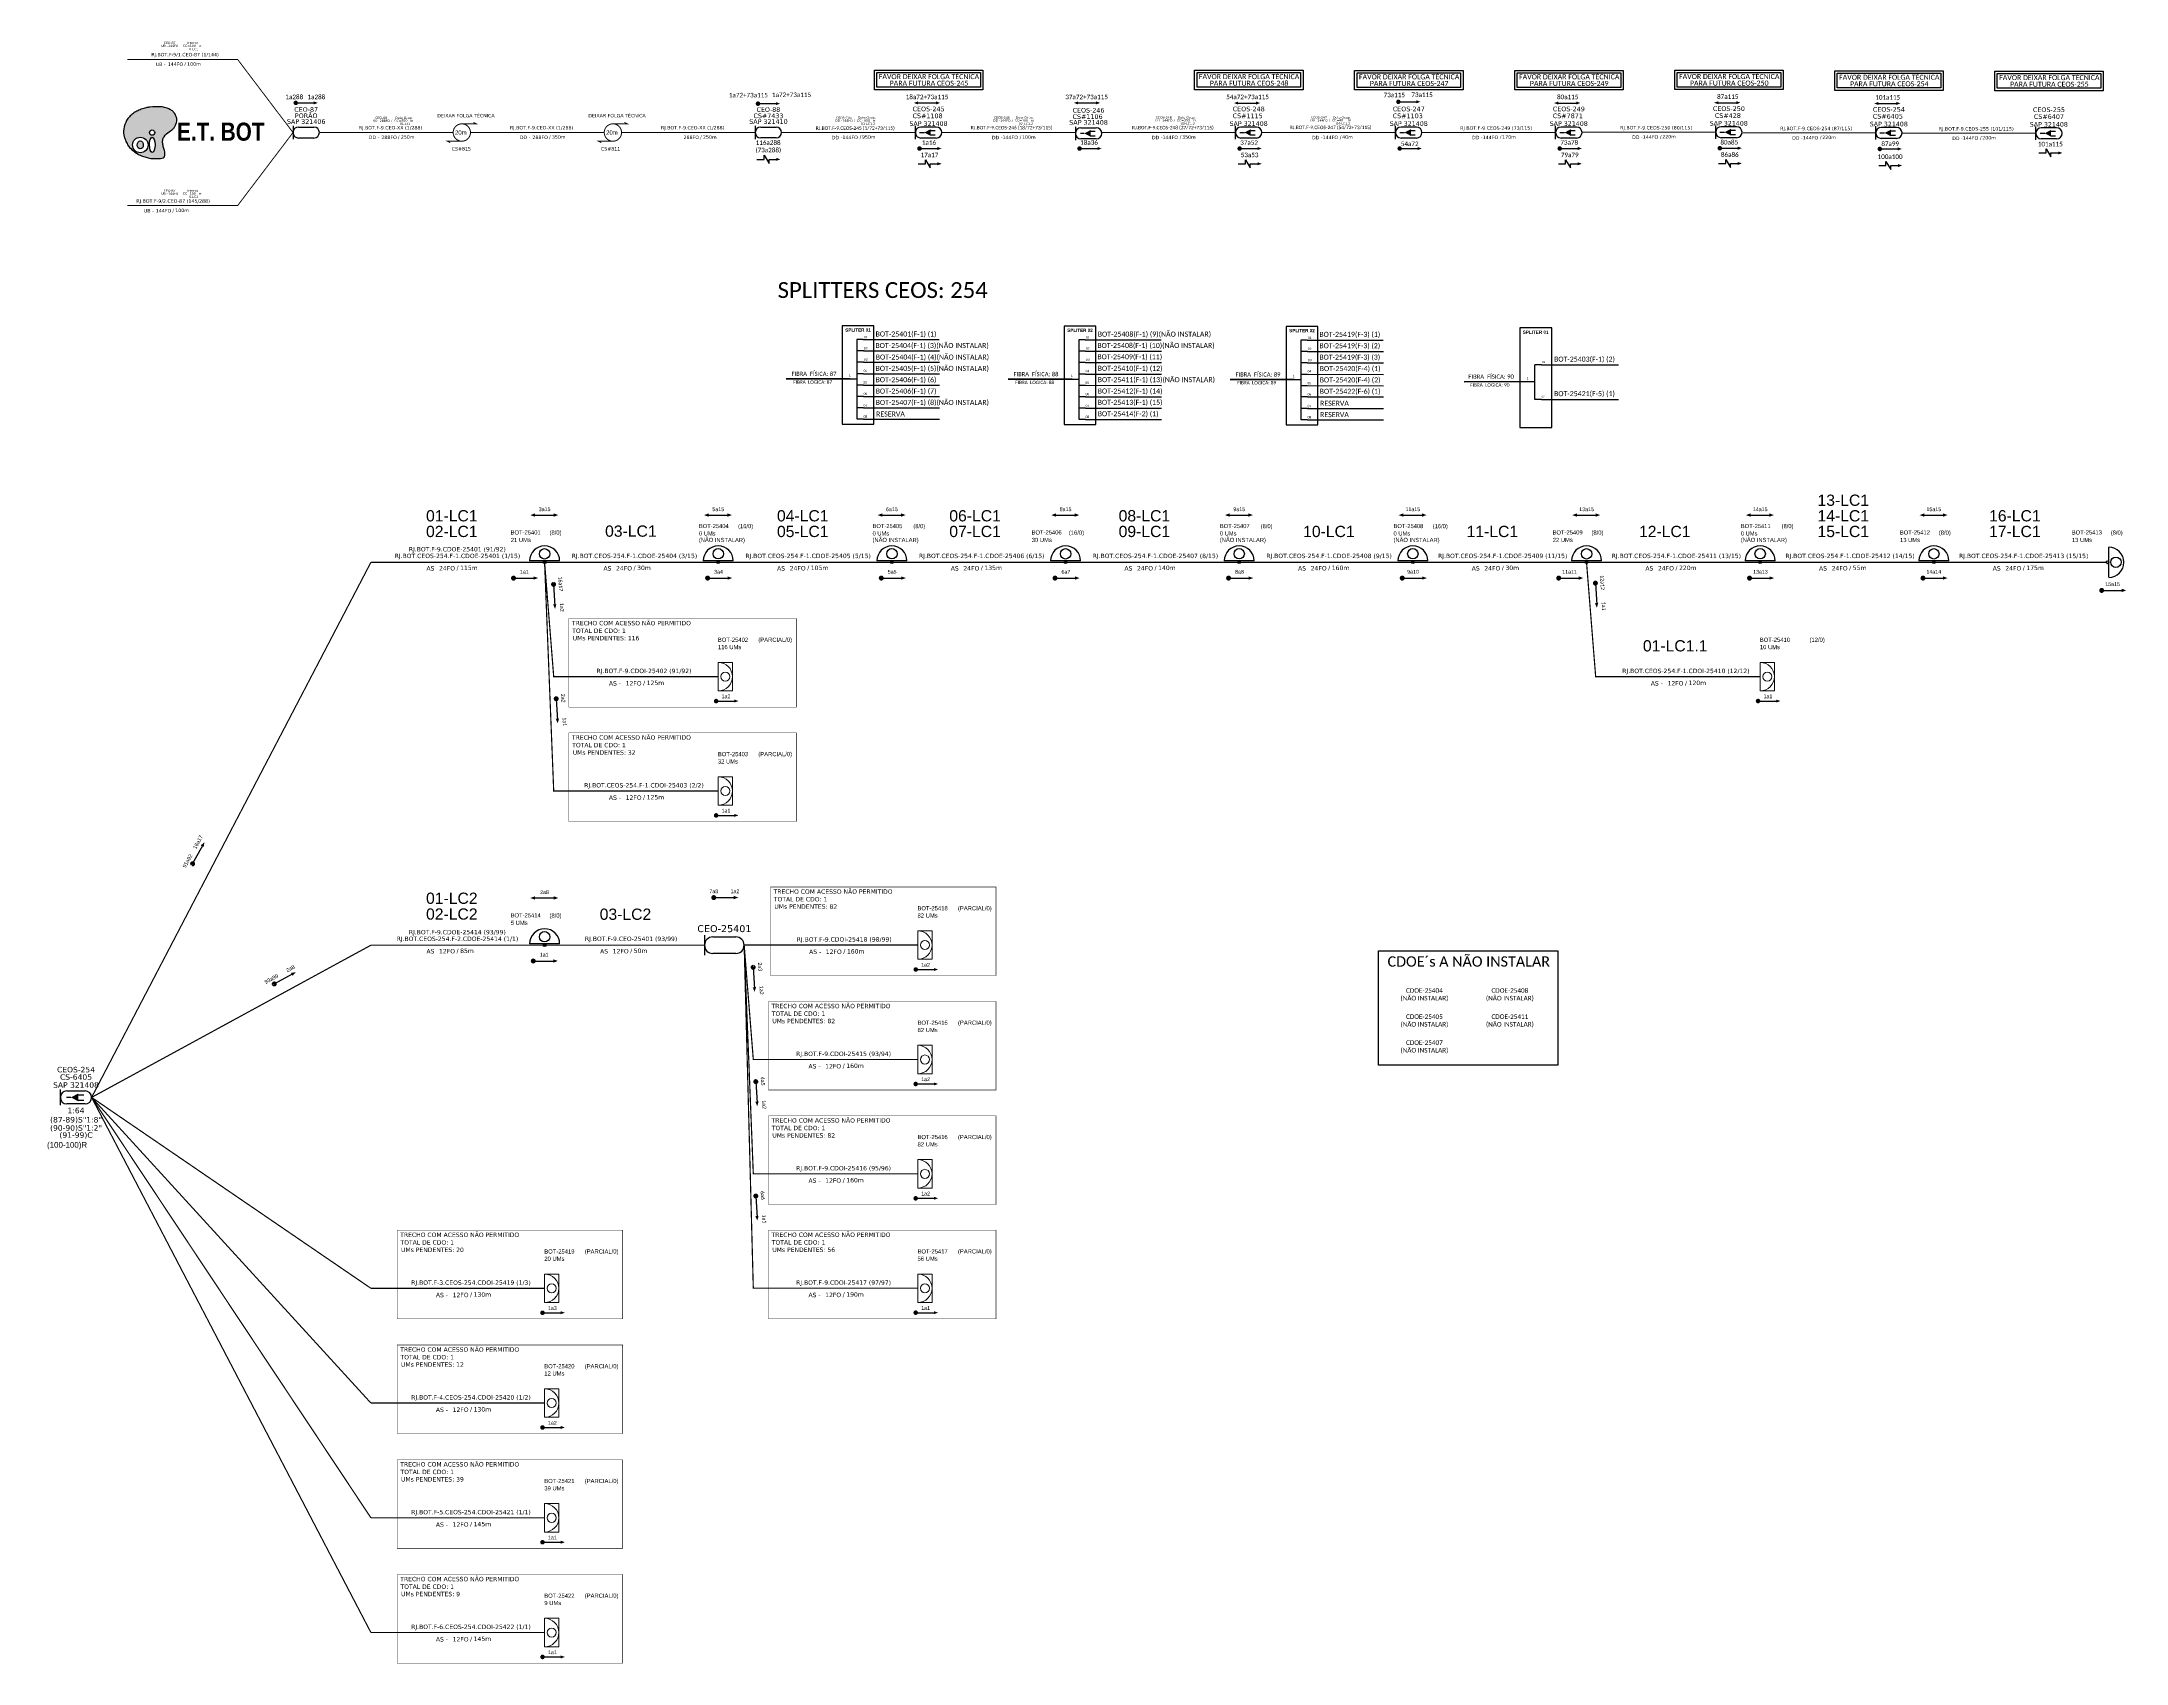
# Model space of a CAD drawing. Header units: millimetres. Extents: x -306105627 to -306104719, y 404252199 to 404252905.
import ezdxf
from ezdxf.enums import TextEntityAlignment as Align

# ---------------------------------------------------------------- set-up
doc = ezdxf.new("R2010")
doc.units = ezdxf.units.MM
doc.linetypes.add('ARILSUPP', pattern=[2.98, 1.42, -0.71, 0.14, -0.71])
for name, color, linetype, lineweight in [("20.0-LEGENDA DOS CDO'S", 1, 'Continuous', 0), ('20.1-CDO_INTERIOR', 1, 'Continuous', 0), ('20.2-CDO_POSTE', 1, 'Continuous', 5), ('40.1-ETIQUETAS', 1, 'Continuous', 20)]:
    doc.layers.add(name, color=color, linetype=linetype, lineweight=lineweight)
for name, color, linetype in [('20.4-CEOS', 1, 'Continuous'), ('20.5-CABO AÉREO', 1, 'Continuous'), ('20.5-CEO', 1, 'Continuous'), ('CAP a instalar', 1, 'Continuous'), ('E.T.', 7, 'Continuous'), ('label_cabos', 7, 'Continuous'), ('LC1', 3, 'Continuous'), ('PROJETO_FTTH', 1, 'Continuous'), ('SETA', 7, 'Continuous'), ('UNIFILAR', 7, 'Continuous')]:
    doc.layers.add(name, color=color, linetype=linetype)
doc.styles.add('ARIAL', font='arial.ttf')
doc.styles.add('siredit', font='verdana.ttf')
doc.styles.add('SWISS BIT', font='swisscb.ttf')
doc.linetypes.add('FENCELINE1', pattern='A,0.25,-0.1,[133,ltypeshp.shx,S=0.1,R=0,X=-0.1,Y=0],-0.1,1', length=1.45)

# ---------------------------------------------------------------- blocks, each defined once
blk = doc.blocks.new('CEOS_RP_CT_DRT')
at = {"layer": '20.4-CEOS', "color": 0}
for p, q in [((-4.54, 1.19), (-1.19, 1.19)), ((-1.19, -1.19), (-4.54, -1.19))]:
    blk.add_line(p, q, dxfattribs=at)
for points in [[(-5.73, -1.43), (-5.73, 1.44)], [(-3.79, 0), (-4.59, 0)], [(-2.47, 0.48), (-1.45, 0.48)], [(-2.47, -0.52), (-1.45, -0.52)]]:
    blk.add_lwpolyline(points, dxfattribs=at)
blk.add_lwpolyline([(-3.79, 0, 0, 1.47, 0), (-2.41, 0, 1.47, 1.47, 0)], format="xyseb", dxfattribs=at)
for centre, start, end in [((-4.54, 0), 90, 270), ((-1.19, 0), 270, 90)]:
    blk.add_arc(centre, 1.19, start, end, dxfattribs=at)
at = {"layer": '20.4-CEOS', "color": 7, "style": 'siredit'}
for tag, p in [('Nº_DA_CEOS', (-2.86, 5.6)), ('LOCAL', (-2.86, 4.24)), ('SAP', (-2.86, 2.78)), ('RACIO_SPLITAGEM', (-2.86, -1.88)), ('FIBRAS_SPLITTER', (-2.86, -3.58)), ('RESERVA_FINAIS', (-2.86, -6.39)), ('FIBRAS_TOP_C', (-2.86, -5.08))]:
    blk.add_attdef(tag, text='', height=1.01, dxfattribs=at).set_placement(p, align=Align.TOP_CENTER)
blk = doc.blocks.new('CDOE POSTE_')
at = {"color": 1}
blk.add_line((12.9, -5.5), (-2.4, -5.5), dxfattribs=at)
for centre, radius in [((5.3, -1.9), 2.64), ((5.3, -6.2), 0.708)]:
    blk.add_circle(centre, radius, dxfattribs=at)
blk.add_arc((5.3, -5.5), 7.65, 0, 180, dxfattribs=at)
blk = doc.blocks.new('CDOE-TEXTO PADRÃO')
at = {"layer": "20.0-LEGENDA DOS CDO'S", "color": 0, "style": 'ARIAL'}
for tag, p in [('CDO_N', (0.49, 7.39)), ('SAP', (0.51, 1.67)), ('CORDOALHA', (0.5, 4.33)), ('SPLITER_1', (0.59, -0.91)), ('(XX-XX_F)S', (0.54, -8.29)), ('SPLITER_2', (0.6, -3.55)), ('(XX-XX_L)S', (0.55, -10.83)), ('UMS', (0.55, -13.15))]:
    blk.add_attdef(tag, p, '', height=1.7, rotation=0.11799, dxfattribs=at)
blk.add_attdef('FIBRAS_UTILIZADAS', text='', height=1.7, rotation=0.11799, dxfattribs=at).set_placement((19.77, 7.43), align=Align.CENTER)
blk = doc.blocks.new('SAN')
at = {"layer": 'SETA'}
blk.add_lwpolyline([(-2.58, 0), (6.02, 0)], dxfattribs=at)
for points in [[(-2.1, -0.66), (-3.93, 0), (-2.1, 0.67)], [(5.33, 0.68), (7.16, 0.01), (5.33, -0.65)]]:
    blk.add_solid(points, dxfattribs=at)
blk = doc.blocks.new('CDOI_INT')
at = {"layer": '20.1-CDO_INTERIOR', "color": 0, "lineweight": 18}
blk.add_lwpolyline([(4.25, -4.25), (4.25, 4.25), (0, 4.25), (0, -4.25)], close=True, dxfattribs=at)
blk.add_circle((2.12, 0), 1.36, dxfattribs=at)
blk.add_arc((0, 0), 4.25, 270, 90, dxfattribs=at)
at = {"layer": "20.0-LEGENDA DOS CDO'S", "color": 0, "style": 'ARIAL'}
for tag, p in [('SAP', (-0.08, 6.23)), ('CDO_N', (-0.08, 10.38)), ('SURVEY', (-0.08, 8.2)), ('SPLITER_1', (21.18, 10.38)), ('SPLITER_2', (21.19, 8.68)), ('1:XX', (5.94, -2.22)), ('UMS', (5.94, -4.24))]:
    blk.add_attdef(tag, p, '', height=1.36, dxfattribs=at)
blk.add_attdef('FIBRAS_UTILIZADAS', text='', height=1.36, dxfattribs=at).set_placement((15.34, 10.38), align=Align.CENTER)
blk = doc.blocks.new('ETIQUETA_RS5F')
at = {"layer": '40.1-ETIQUETAS', "color": 0, "style": 'siredit'}
blk.add_text('/', height=1.5, dxfattribs=at).set_placement((1.58, -1.95), align=Align.MIDDLE_RIGHT)
for tag, p in [('ETIQUETA_R_SECUNDARIA', (1.21, 2.1)), ('ETIQUETA_R_PRIMARIA', (1.21, 4.1)), ('F_ATIVAS/F_MORTAS', (1.14, -4.24))]:
    blk.add_attdef(tag, text='', height=1.5, dxfattribs=at).set_placement(p, align=Align.MIDDLE_CENTER)
for tag, p in [('TIPO_CABO', (-6.58, -2.12)), ('CAP_CABO', (0.4, -2.09))]:
    blk.add_attdef(tag, text='', height=1.5, dxfattribs=at).set_placement(p, align=Align.MIDDLE_RIGHT)
for tag, p in [('FUSÃO_1', (0.85, -8.39)), ('FUSÃO_2', (0.85, -10.6)), ('FUSÃO_3', (0.85, -12.93)), ('FUSÃO_4', (0.85, -15.14)), ('FUSÃO_5', (0.85, -17.16))]:
    blk.add_attdef(tag, text='', height=1.5, dxfattribs=at).set_placement(p, align=Align.CENTER)
blk.add_attdef('METROS', text='', height=1.5, dxfattribs=at).set_placement((2.14, -1.95), align=Align.MIDDLE_LEFT)
blk = doc.blocks.new('*U27')
at = {"layer": '20.5-CEO'}
for p, q in [((-1.56, 1.26), (1.8, 1.26)), ((1.8, -1.13), (-1.56, -1.13))]:
    blk.add_line(p, q, dxfattribs=at)
blk.add_lwpolyline([(-2.75, 1.51), (-2.75, -1.38)], dxfattribs=at)
for centre, start, end in [((-1.56, 0.07), 90, 270), ((1.8, 0.07), 270, 90)]:
    blk.add_arc(centre, 1.2, start, end, dxfattribs=at)
at = {"layer": '20.5-CEO', "color": 7, "style": 'siredit'}
for tag, p in [('FID', (0.11, 5.61)), ('LOCAL', (0.12, 4.23)), ('SAP', (0.12, 2.97)), ('FIBRAS_RESERVA', (0.12, -1.94))]:
    blk.add_attdef(tag, text='', height=1.01, dxfattribs=at).set_placement(p, align=Align.TOP_CENTER)
for tag, flags, p in [('ID_ATIVIDADE', 3, (0.11, -3.51)), ('FATOR', 1, (0.11, -4.82))]:
    blk.add_attdef(tag, text='', height=1.01, dxfattribs=dict(at, flags=flags)).set_placement(p, align=Align.TOP_CENTER)
at = {"layer": '20.5-CEO', "color": 7, "style": 'siredit', "flags": 3}
blk.add_attdef('QTDE', (-4.88, -7.06), '', height=1.01, dxfattribs=at)
blk = doc.blocks.new('Inst CB DT OCUP CFOA-SM-DD-S-288-TS')
at = {"layer": 'label_cabos', "color": 0, "style": 'siredit'}
for tag, flags, p in [('ID_ATIVIDADE', 3, (1.31, 2.67)), ('FATOR', 1, (11.56, 2.55))]:
    blk.add_attdef(tag, text='', height=1, rotation=359.69001, dxfattribs=dict(at, flags=flags)).set_placement(p, align=Align.MIDDLE_CENTER)
for tag, p in [('TIPO_CABO', (1.11, 0)), ('DESTINO_CABO', (3.13, 1.26)), ('CABO', (4.69, -0.05)), ('/', (7.71, -0.05)), ('LANCE', (10.41, 0.02)), ('TIPO_CABO', (13.11, 1.24)), ('UND', (16.46, 0)), ('FID', (13.65, -1.41))]:
    blk.add_attdef(tag, text='', height=1, rotation=359.69001, dxfattribs=at).set_placement(p, align=Align.MIDDLE_CENTER)
blk.add_attdef('QTDE', (11.93, -0.45), '', height=1, rotation=359.69001, dxfattribs=at)
blk = doc.blocks.new('Inst CB DT OCUP CFOA-SM-DD-S-144')
at = {"layer": 'label_cabos', "color": 0, "style": 'siredit'}
for tag, flags, p in [('ID_ATIVIDADE', 3, (1.31, 2.67)), ('FATOR', 1, (11.56, 2.55))]:
    blk.add_attdef(tag, text='', height=1, rotation=359.69001, dxfattribs=dict(at, flags=flags)).set_placement(p, align=Align.MIDDLE_CENTER)
for tag, p in [('TIPO_CABO', (1.11, 0)), ('DESTINO_CABO', (3.13, 1.26)), ('CABO', (4.69, -0.05)), ('/', (7.71, -0.05)), ('LANCE', (10.41, 0.02)), ('TIPO_CABO', (13.11, 1.24)), ('UND', (16.46, 0)), ('FID', (13.65, -1.41))]:
    blk.add_attdef(tag, text='', height=1, rotation=359.69001, dxfattribs=at).set_placement(p, align=Align.MIDDLE_CENTER)
blk.add_attdef('QTDE', (11.93, -0.45), '', height=1, rotation=359.69001, dxfattribs=at)
blk = doc.blocks.new('*U21')
at = {"layer": '20.5-CEO'}
for p, q in [((-1.56, 1.26), (1.8, 1.26)), ((1.8, -1.13), (-1.56, -1.13))]:
    blk.add_line(p, q, dxfattribs=at)
blk.add_lwpolyline([(-2.75, 1.51), (-2.75, -1.38)], dxfattribs=at)
for centre, start, end in [((-1.56, 0.07), 90, 270), ((1.8, 0.07), 270, 90)]:
    blk.add_arc(centre, 1.2, start, end, dxfattribs=at)
at = {"layer": '20.5-CEO', "color": 7, "style": 'siredit'}
for tag, p in [('FID', (0.11, 5.61)), ('LOCAL', (0.12, 4.23)), ('SAP', (0.12, 2.97)), ('FIBRAS_RESERVA', (0.12, -1.94))]:
    blk.add_attdef(tag, text='', height=1.01, dxfattribs=at).set_placement(p, align=Align.TOP_CENTER)
for tag, flags, p in [('ID_ATIVIDADE', 3, (0.11, -3.51)), ('FATOR', 1, (0.11, -4.82))]:
    blk.add_attdef(tag, text='', height=1.01, dxfattribs=dict(at, flags=flags)).set_placement(p, align=Align.TOP_CENTER)
at = {"layer": '20.5-CEO', "color": 7, "style": 'siredit', "flags": 3}
blk.add_attdef('QTDE', (-4.88, -7.06), '', height=1.01, dxfattribs=at)
blk = doc.blocks.new('*U31')
at = {"layer": '20.5-CEO'}
for p, q in [((-1.56, 1.26), (1.8, 1.26)), ((1.8, -1.13), (-1.56, -1.13))]:
    blk.add_line(p, q, dxfattribs=at)
blk.add_lwpolyline([(-2.75, 1.51), (-2.75, -1.38)], dxfattribs=at)
for centre, start, end in [((-1.56, 0.07), 90, 270), ((1.8, 0.07), 270, 90)]:
    blk.add_arc(centre, 1.2, start, end, dxfattribs=at)
at = {"layer": '20.5-CEO', "color": 7, "style": 'siredit'}
for tag, p in [('FID', (0.11, 5.61)), ('LOCAL', (0.12, 4.23)), ('SAP', (0.12, 2.97)), ('FIBRAS_RESERVA', (0.12, -1.94))]:
    blk.add_attdef(tag, text='', height=1.01, dxfattribs=at).set_placement(p, align=Align.TOP_CENTER)
for tag, flags, p in [('ID_ATIVIDADE', 3, (0.11, -3.51)), ('FATOR', 1, (0.11, -4.82))]:
    blk.add_attdef(tag, text='', height=1.01, dxfattribs=dict(at, flags=flags)).set_placement(p, align=Align.TOP_CENTER)
at = {"layer": '20.5-CEO', "color": 7, "style": 'siredit', "flags": 3}
blk.add_attdef('QTDE', (-4.88, -7.06), '', height=1.01, dxfattribs=at)
blk = doc.blocks.new('Inst CB INT CFOI-SM-UB-144')
at = {"layer": 'label_cabos', "color": 0, "style": 'siredit'}
for tag, flags, p in [('ID_ATIVIDADE', 3, (1.31, 2.67)), ('/', 2, (7.71, -0.05)), ('FATOR', 1, (11.56, 2.55))]:
    blk.add_attdef(tag, text='', height=1, rotation=359.69001, dxfattribs=dict(at, flags=flags)).set_placement(p, align=Align.MIDDLE_CENTER)
for tag, p in [('TIPO_CABO', (1.11, 0)), ('DESTINO_CABO', (3.13, 1.26)), ('CABO', (4.69, -0.05)), ('LANCE', (10.41, 0.02)), ('TIPO_CABO', (13.11, 1.24)), ('UND', (16.46, 0)), ('FID', (13.65, -1.41))]:
    blk.add_attdef(tag, text='', height=1, rotation=359.69001, dxfattribs=at).set_placement(p, align=Align.MIDDLE_CENTER)
blk.add_attdef('QTDE', (11.93, -0.45), '', height=1, rotation=359.69001, dxfattribs=at)
blk = doc.blocks.new('OI')
h = blk.add_hatch(color=40)
edge = h.paths.add_edge_path()
edge.add_spline(control_points=[(4.35, -0.67), (3.92, -0.99), (3.26, -1.5), (2.81, -2.59), (2.9, -3.5), (3.06, -4.27), (3.31, -4.85), (3.37, -5.39), (3.4, -5.88), (3.2, -6.4), (2.54, -6.61), (1.65, -6.63), (0.55, -6.67), (-0.56, -6.42), (-1.61, -6.14), (-2.77, -5.61), (-3.92, -4.77), (-4.89, -3.7), (-5.34, -2.65), (-5.6, -1.94), (-5.85, -0.96), (-5.71, 0.47), (-5.1, 2.02), (-4.14, 3.02), (-3.3, 3.61), (-2.37, 4.16), (-1.36, 4.44), (-0.56, 4.7), (0.79, 4.85), (2.24, 4.97), (3.79, 4.57), (4.67, 4.21), (5.44, 3.65), (5.76, 2.99), (6.03, 2.21), (6.01, 1.46), (5.72, 0.64), (5.31, 0.08), (4.88, -0.38), (4.51, -0.55), (4.35, -0.67)], knot_values=[0, 0, 0, 0, 1.60434, 2.417191, 3.427595, 4.282808, 4.776746, 5.304182, 5.888771, 6.258406, 6.858137, 7.79129, 8.986195, 10.124242, 11.187857, 12.242908, 13.953784, 15.414161, 16.515391, 17.349188, 17.675853, 19.552021, 21.515531, 22.568638, 23.63245, 24.621084, 25.782718, 26.745347, 27.142653, 29.870543, 31.004649, 31.921532, 32.709589, 33.801391, 34.042471, 35.192333, 35.971461, 36.628871, 37.254359, 37.836911, 37.836911, 37.836911, 37.836911], degree=3, periodic=0)
h.paths.add_polyline_path([(1.13, -0.87, -1), (-0.04, -0.87, -1)], flags=16)
edge = h.paths.add_edge_path(flags=16)
edge.add_ellipse((0.56, -3.59), major_axis=(-0.02, 1.71), ratio=0.361305, start_angle=0, end_angle=360)
h.paths.add_polyline_path([(-0.36, -3.62, -1), (-3.8, -3.62, -1)], flags=16)
edge = h.paths.add_edge_path(flags=0)
edge.add_ellipse((-2.08, -3.62), major_axis=(0, 0.885), ratio=0.758294, start_angle=0, end_angle=360)
at = {"color": 40}
for centre, radius in [((-2.08, -3.62), 1.72), ((0.54, -0.87), 0.587)]:
    blk.add_circle(centre, radius, dxfattribs=at)
blk.add_ellipse((-2.08, -3.62), major_axis=(0, 0.885), ratio=0.758294, start_param=-3.141592653589792, end_param=3.141592653589792, dxfattribs=at)
blk.add_ellipse((0.56, -3.59), major_axis=(-0.02, 1.71), ratio=0.361305, dxfattribs=at)
at = {"color": 40, "start_tangent": (-0.800898, -0.598801), "end_tangent": (-0.800898, -0.598801)}
blk.add_spline([(4.35, -0.67), (3.2, -1.78), (2.9, -2.54), (2.92, -3.55), (3.12, -4.38), (3.28, -4.85), (3.37, -5.37), (3.35, -5.95), (3.2, -6.29), (2.66, -6.55), (1.73, -6.63), (0.54, -6.62), (-0.58, -6.41), (-1.6, -6.11), (-2.56, -5.67), (-3.95, -4.67), (-4.89, -3.56), (-5.37, -2.56), (-5.64, -1.78), (-5.72, -1.46), (-5.63, 0.42), (-4.84, 2.22), (-4.13, 2.99), (-3.27, 3.62), (-2.4, 4.09), (-1.3, 4.47), (-0.37, 4.72), (0.02, 4.77), (2.75, 4.8), (3.85, 4.53), (4.69, 4.16), (5.31, 3.68), (5.85, 2.73), (5.93, 2.5), (5.94, 1.35), (5.67, 0.62), (5.29, 0.08), (4.84, -0.36), (4.35, -0.67)], degree=3, dxfattribs=at)
blk = doc.blocks.new('CDOE_CT_POSTE')
at = {"layer": "20.0-LEGENDA DOS CDO'S", "color": 0, "style": 'ARIAL'}
for tag, p in [('CDO_N', (0.12, 5.25)), ('CORDOALHA', (0.12, 4.02)), ('SAP', (0.12, 2.96)), ('1:XX', (0.14, 1.23)), ('UMS', (0.14, 0.22))]:
    blk.add_attdef(tag, p, '', height=0.68, rotation=0.118, dxfattribs=at)
blk.add_attdef('FIBRAS_UTILIZADAS', text='', height=0.68, rotation=0.118, dxfattribs=at).set_placement((7.83, 5.26), align=Align.CENTER)

msp = doc.modelspace()

# ---------------------------------------------------------------- linework, layer by layer
at = {"color": 7, "linetype": 'Continuous'}
for p, q in [((-306105271.65, 404252775.33), (-306105271.65, 404252740.59)), ((-306105268.84, 404252775.33), (-306105271.65, 404252775.33)), ((-306105174.94, 404252775.19), (-306105174.94, 404252740.45)), ((-306105172.13, 404252775.19), (-306105174.94, 404252775.19)), ((-306105078.22, 404252775.06), (-306105078.22, 404252740.31)), ((-306105075.41, 404252775.06), (-306105078.22, 404252775.06)), ((-306105268.7, 404252770.3), (-306105271.51, 404252770.3)), ((-306105171.98, 404252770.17), (-306105174.8, 404252770.17)), ((-306105075.27, 404252770.03), (-306105078.08, 404252770.03)), ((-306105274.57, 404252758.19), (-306105271.67, 404252758.19)), ((-306105268.7, 404252765.35), (-306105271.51, 404252765.35)), ((-306105268.7, 404252760.37), (-306105271.51, 404252760.37)), ((-306105177.86, 404252758.05), (-306105174.95, 404252758.05)), ((-306105171.98, 404252765.21), (-306105174.8, 404252765.21)), ((-306105171.98, 404252760.24), (-306105174.8, 404252760.24)), ((-306105081.14, 404252757.91), (-306105078.24, 404252757.91)), ((-306105075.27, 404252765.08), (-306105078.08, 404252765.08)), ((-306105075.27, 404252760.1), (-306105078.08, 404252760.1)), ((-306104979.38, 404252756.96), (-306104976.44, 404252756.96)), ((-306104976.43, 404252764.2), (-306104976.43, 404252749.18)), ((-306104973.44, 404252764.21), (-306104976.28, 404252764.21)), ((-306105268.7, 404252755.44), (-306105271.51, 404252755.44)), ((-306105268.7, 404252750.51), (-306105271.51, 404252750.51)), ((-306105171.98, 404252755.31), (-306105174.8, 404252755.31)), ((-306105171.98, 404252750.37), (-306105174.8, 404252750.37)), ((-306105075.27, 404252755.17), (-306105078.08, 404252755.17)), ((-306105075.27, 404252750.24), (-306105078.08, 404252750.24)), ((-306104973.44, 404252749.18), (-306104976.28, 404252749.18)), ((-306105268.7, 404252745.56), (-306105271.51, 404252745.56)), ((-306105268.7, 404252740.62), (-306105271.51, 404252740.62)), ((-306105171.98, 404252745.42), (-306105174.8, 404252745.42)), ((-306105171.98, 404252740.48), (-306105174.8, 404252740.48)), ((-306105075.27, 404252745.28), (-306105078.08, 404252745.28)), ((-306105075.27, 404252740.34), (-306105078.08, 404252740.34))]:
    msp.add_line(p, q, dxfattribs=at)
at = {"color": 10, "linetype": 'Continuous'}
for p, q in [((-306105268.84, 404252775.33), (-306105235.74, 404252775.32)), ((-306105172.13, 404252775.19), (-306105139.03, 404252775.18)), ((-306105075.41, 404252775.06), (-306105042.31, 404252775.05)), ((-306105268.7, 404252770.3), (-306105235.6, 404252770.29)), ((-306105171.98, 404252770.17), (-306105138.88, 404252770.16)), ((-306105075.27, 404252770.03), (-306105042.17, 404252770.02)), ((-306105268.7, 404252765.36), (-306105235.6, 404252765.35)), ((-306105268.7, 404252760.38), (-306105235.6, 404252760.37)), ((-306105171.98, 404252765.22), (-306105138.88, 404252765.21)), ((-306105171.98, 404252760.25), (-306105138.88, 404252760.24)), ((-306105075.27, 404252765.09), (-306105042.17, 404252765.08)), ((-306105075.27, 404252760.11), (-306105042.17, 404252760.1)), ((-306104973.44, 404252764.22), (-306104939.92, 404252764.21)), ((-306105268.7, 404252755.45), (-306105235.6, 404252755.44)), ((-306105268.7, 404252750.52), (-306105235.6, 404252750.51)), ((-306105171.98, 404252755.32), (-306105138.88, 404252755.31)), ((-306105171.98, 404252750.38), (-306105138.88, 404252750.37)), ((-306105075.27, 404252755.18), (-306105042.17, 404252755.17)), ((-306105075.27, 404252750.25), (-306105042.17, 404252750.24)), ((-306104973.44, 404252749.19), (-306104939.92, 404252749.18)), ((-306105268.7, 404252745.57), (-306105235.6, 404252745.56)), ((-306105268.7, 404252740.62), (-306105235.6, 404252740.61)), ((-306105171.98, 404252745.43), (-306105138.88, 404252745.42)), ((-306105171.98, 404252740.48), (-306105138.89, 404252740.47)), ((-306105075.27, 404252745.29), (-306105042.17, 404252745.28)), ((-306105075.27, 404252740.34), (-306105042.17, 404252740.33))]:
    msp.add_line(p, q, dxfattribs=at)
at = {"color": 1, "linetype": 'Continuous', "lineweight": 60}
for p, q in [((-306105274.57, 404252758.19), (-306105302.4, 404252758.1)), ((-306105177.86, 404252758.05), (-306105205.69, 404252757.96)), ((-306105081.14, 404252757.91), (-306105108.97, 404252757.83)), ((-306104979.32, 404252756.96), (-306105007.15, 404252756.87))]:
    msp.add_line(p, q, dxfattribs=at)
at = {"color": 8}
for p, q in [((-306105325.5, 404252678.84), (-306105338.59, 404252678.84)), ((-306105249.85, 404252678.84), (-306105262.94, 404252678.84)), ((-306105098.55, 404252678.84), (-306105111.63, 404252678.84)), ((-306105022.89, 404252678.84), (-306105035.98, 404252678.84)), ((-306104871.59, 404252678.84), (-306104884.68, 404252678.84))]:
    msp.add_line(p, q, dxfattribs=at)
at = {"color": 3, "ltscale": 9e-07}
for points in [[(-306105263.98, 404252892.61), (-306105216.75, 404252892.61), (-306105216.75, 404252884.09), (-306105263.98, 404252884.09)], [(-306105262.93, 404252891.56), (-306105217.8, 404252891.56), (-306105217.8, 404252885.14), (-306105262.93, 404252885.14)], [(-306105124.52, 404252892.61), (-306105077.29, 404252892.61), (-306105077.29, 404252884.09), (-306105124.52, 404252884.09)], [(-306105123.47, 404252891.56), (-306105078.34, 404252891.56), (-306105078.34, 404252885.14), (-306105123.47, 404252885.14)], [(-306105054.79, 404252892.51), (-306105007.56, 404252892.51), (-306105007.56, 404252883.99), (-306105054.79, 404252883.99)], [(-306105053.74, 404252891.46), (-306105008.61, 404252891.46), (-306105008.61, 404252885.04), (-306105053.74, 404252885.04)], [(-306104985.06, 404252892.51), (-306104937.83, 404252892.51), (-306104937.83, 404252884), (-306104985.06, 404252884)], [(-306104984.01, 404252891.46), (-306104938.88, 404252891.46), (-306104938.88, 404252885.05), (-306104984.01, 404252885.05)], [(-306104915.34, 404252892.65), (-306104868.11, 404252892.65), (-306104868.11, 404252884.14), (-306104915.34, 404252884.14)], [(-306104914.29, 404252891.6), (-306104869.16, 404252891.6), (-306104869.16, 404252885.19), (-306104914.29, 404252885.19)], [(-306104845.63, 404252892.33), (-306104798.4, 404252892.33), (-306104798.4, 404252883.81), (-306104845.63, 404252883.81)], [(-306104844.58, 404252891.28), (-306104799.45, 404252891.28), (-306104799.45, 404252884.86), (-306104844.58, 404252884.86)], [(-306104775.9, 404252892.18), (-306104728.67, 404252892.18), (-306104728.67, 404252883.66), (-306104775.9, 404252883.66)], [(-306104774.85, 404252891.13), (-306104729.72, 404252891.13), (-306104729.72, 404252884.71), (-306104774.85, 404252884.71)]]:
    msp.add_lwpolyline(points, close=True, dxfattribs=at)
at = {"color": 0, "const_width": 0.99}
for points in [[(-306105516.6, 404252878.35, 1), (-306105515.61, 404252878.35, 1)], [(-306105315.23, 404252878.03, 1), (-306105314.24, 404252878.03, 1)], [(-306105036.24, 404252878.83, 1), (-306105035.25, 404252878.83, 1)], [(-306105244.86, 404252858.48, 1), (-306105243.87, 404252858.48, 1)], [(-306105175.13, 404252858.48, 1), (-306105174.14, 404252858.48, 1)], [(-306105105.4, 404252858.48, 1), (-306105104.41, 404252858.48, 1)], [(-306105035.67, 404252858.48, 1), (-306105034.68, 404252858.48, 1)], [(-306104965.94, 404252858.48, 1), (-306104964.95, 404252858.48, 1)], [(-306104896.21, 404252858.62, 1), (-306104895.22, 404252858.62, 1)], [(-306104826.5, 404252858.3, 1), (-306104825.51, 404252858.3, 1)]]:
    msp.add_lwpolyline(points, format="xyb", close=True, dxfattribs=at)
at = {"color": 5, "const_width": 0.42}
for points in [[(-306105443.75, 404252869.23, 1.000012), (-306105443.75, 404252861.67, 0.999978)], [(-306105377.93, 404252869.23, 1.000012), (-306105377.93, 404252861.67, 0.999978)]]:
    msp.add_lwpolyline(points, format="xyb", close=True, dxfattribs=at)
at = {"color": 5, "const_width": 0.394}
for points in [[(-306105443.75, 404252869.23), (-306105437.45, 404252869.23), (-306105438.71, 404252869.86)], [(-306105377.93, 404252869.23), (-306105371.63, 404252869.23), (-306105372.89, 404252869.86)], [(-306105443.75, 404252861.67), (-306105450.05, 404252861.67), (-306105448.79, 404252861.04)], [(-306105377.93, 404252861.67), (-306105384.23, 404252861.67), (-306105382.97, 404252861.04)]]:
    msp.add_lwpolyline(points, dxfattribs=at)
at = {"color": 0}
for points in [[(-306104753.53, 404252856.56), (-306104753.53, 404252858.31), (-306104751.44, 404252854.81), (-306104751.44, 404252856.56)], [(-306105312.02, 404252853.77), (-306105312.02, 404252855.52), (-306105309.93, 404252852.03), (-306105309.93, 404252853.77)], [(-306105241.8, 404252851.84), (-306105241.8, 404252853.59), (-306105239.71, 404252850.09), (-306105239.71, 404252851.84)], [(-306105102.34, 404252851.84), (-306105102.34, 404252853.59), (-306105100.25, 404252850.09), (-306105100.25, 404252851.84)], [(-306104962.88, 404252851.84), (-306104962.88, 404252853.59), (-306104960.79, 404252850.09), (-306104960.79, 404252851.84)], [(-306104893.16, 404252851.98), (-306104893.16, 404252853.73), (-306104891.07, 404252850.24), (-306104891.06, 404252851.98)], [(-306104823.33, 404252851.07), (-306104823.33, 404252852.82), (-306104821.23, 404252849.33), (-306104821.23, 404252851.07)]]:
    msp.add_lwpolyline(points, dxfattribs=at)
at = {"color": 7}
for points in [[(-306105278.03, 404252738.36), (-306105264.2, 404252738.36), (-306105264.2, 404252781.29), (-306105278.03, 404252781.29)], [(-306105181.31, 404252738.23), (-306105167.49, 404252738.23), (-306105167.49, 404252781.15), (-306105181.31, 404252781.15)], [(-306105084.6, 404252738.09), (-306105070.78, 404252738.09), (-306105070.78, 404252781.01), (-306105084.6, 404252781.01)], [(-306104982.88, 404252736.88), (-306104968.89, 404252736.88), (-306104968.89, 404252780.34), (-306104982.88, 404252780.34)]]:
    msp.add_lwpolyline(points, close=True, dxfattribs=at)
for points, const_width in [([(-306105421.77, 404252671.34, 1), (-306105420.67, 404252671.34, 1)], 1.1), ([(-306105403.81, 404252669.15, 1), (-306105403.74, 404252668.05, 1)], 1.1), ([(-306105337.23, 404252671.34, 1), (-306105336.13, 404252671.34, 1)], 1.1), ([(-306105261.57, 404252671.34, 1), (-306105260.47, 404252671.34, 1)], 1.1), ([(-306105185.87, 404252671.34, 1), (-306105184.77, 404252671.34, 1)], 1.1), ([(-306105110.27, 404252671.34, 1), (-306105109.17, 404252671.34, 1)], 1.1), ([(-306105034.62, 404252671.34, 1), (-306105033.52, 404252671.34, 1)], 1.1), ([(-306104966.44, 404252671.34, 1), (-306104965.34, 404252671.34, 1)], 1.1), ([(-306104949.94, 404252669.68, 1), (-306104949.87, 404252668.59, 1)], 1.1), ([(-306104883.31, 404252671.34, 1), (-306104882.21, 404252671.34, 1)], 1.1), ([(-306104807.75, 404252671.34, 1), (-306104806.65, 404252671.34, 1)], 1.1), ([(-306104729.89, 404252665.97, 1), (-306104728.79, 404252665.97, 1)], 1.1), ([(-306105402.66, 404252619.33, 1), (-306105402.6, 404252618.23, 1)], 1.1), ([(-306105333.46, 404252617.77, 1), (-306105332.46, 404252617.77, 1)], 1), ([(-306105333.46, 404252617.77, 1), (-306105332.46, 404252617.77, 1)], 1), ([(-306104879.55, 404252617.77, 1), (-306104878.55, 404252617.77, 1)], 1), ([(-306104879.55, 404252617.77, 1), (-306104878.55, 404252617.77, 1)], 1), ([(-306105333.46, 404252567.96, 1), (-306105332.46, 404252567.96, 1)], 1), ([(-306105333.46, 404252567.96, 1), (-306105332.46, 404252567.96, 1)], 1), ([(-306105561.29, 404252546.42, 1), (-306105560.76, 404252547.39, 1)], 1.1), ([(-306105334.53, 404252532.15, 1), (-306105333.43, 404252532.15, 1)], 1.1), ([(-306105413.17, 404252504.53, 1), (-306105412.07, 404252504.53, 1)], 1.1), ([(-306105316.86, 404252502.34, 1), (-306105316.79, 404252501.24, 1)], 1.1), ([(-306105525.95, 404252494.26, 1), (-306105524.98, 404252494.79, 1)], 1.1), ([(-306105246.51, 404252500.82, 1), (-306105245.51, 404252500.82, 1)], 1), ([(-306105246.51, 404252500.82, 1), (-306105245.51, 404252500.82, 1)], 1), ([(-306105315.71, 404252452.52, 1), (-306105315.65, 404252451.42, 1)], 1.1), ([(-306105246.51, 404252450.96, 1), (-306105245.51, 404252450.96, 1)], 1), ([(-306105246.51, 404252450.96, 1), (-306105245.51, 404252450.96, 1)], 1), ([(-306105315.71, 404252402.7, 1), (-306105315.65, 404252401.6, 1)], 1.1), ([(-306105246.51, 404252401.14, 1), (-306105245.51, 404252401.14, 1)], 1), ([(-306105246.51, 404252401.14, 1), (-306105245.51, 404252401.14, 1)], 1), ([(-306105409.1, 404252351.29, 1), (-306105408.1, 404252351.29, 1)], 1), ([(-306105409.1, 404252351.29, 1), (-306105408.1, 404252351.29, 1)], 1), ([(-306105246.51, 404252351.32, 1), (-306105245.51, 404252351.32, 1)], 1), ([(-306105246.51, 404252351.32, 1), (-306105245.51, 404252351.32, 1)], 1), ([(-306105409.1, 404252301.3, 1), (-306105408.1, 404252301.3, 1)], 1), ([(-306105409.1, 404252301.3, 1), (-306105408.1, 404252301.3, 1)], 1), ([(-306105409.1, 404252251.32, 1), (-306105408.1, 404252251.32, 1)], 1), ([(-306105409.1, 404252251.32, 1), (-306105408.1, 404252251.32, 1)], 1), ([(-306105409.1, 404252201.33, 1), (-306105408.1, 404252201.33, 1)], 1), ([(-306105409.1, 404252201.33, 1), (-306105408.1, 404252201.33, 1)], 1)]:
    msp.add_lwpolyline(points, format="xyb", close=True, dxfattribs=dict(const_width=const_width))
at = {"color": 3, "const_width": 0.2}
for points in [[(-306105298.01, 404252615.12), (-306105397.1, 404252615.12), (-306105397.1, 404252653.72), (-306105298.01, 404252653.72)], [(-306105298.01, 404252565.3), (-306105397.1, 404252565.3), (-306105397.1, 404252603.9), (-306105298.01, 404252603.9)], [(-306105211.06, 404252498.17), (-306105309.27, 404252498.17), (-306105309.27, 404252536.77), (-306105211.06, 404252536.77)], [(-306105211.06, 404252448.31), (-306105310.15, 404252448.31), (-306105310.15, 404252486.9), (-306105211.06, 404252486.9)], [(-306105211.06, 404252398.49), (-306105310.15, 404252398.49), (-306105310.15, 404252437.08), (-306105211.06, 404252437.08)], [(-306105373.7, 404252348.64), (-306105471.91, 404252348.64), (-306105471.91, 404252387.23), (-306105373.7, 404252387.23)], [(-306105211.06, 404252348.67), (-306105310.15, 404252348.67), (-306105310.15, 404252387.26), (-306105211.06, 404252387.26)], [(-306105373.7, 404252298.65), (-306105471.91, 404252298.65), (-306105471.91, 404252337.25), (-306105373.7, 404252337.25)], [(-306105373.7, 404252248.66), (-306105471.91, 404252248.66), (-306105471.91, 404252287.26), (-306105373.7, 404252287.26)], [(-306105373.7, 404252198.67), (-306105471.91, 404252198.67), (-306105471.91, 404252237.27), (-306105373.7, 404252237.27)]]:
    msp.add_lwpolyline(points, close=True, dxfattribs=at)
at = {"color": 8}
for centre, major_axis, start_param, end_param in [((-306105332.05, 404252678.84), (-4.63, 4.63), 3.926991, 7.068583), ((-306105332.05, 404252681.95), (1.6, 1.6), 5.497787, 11.780972), ((-306105256.39, 404252678.84), (-4.63, 4.63), 3.926991, 7.068583), ((-306105256.39, 404252681.95), (1.6, 1.6), 5.497787, 11.780972), ((-306105105.09, 404252678.84), (-4.63, 4.63), 3.926991, 7.068583), ((-306105105.09, 404252681.95), (1.6, 1.6), 5.497787, 11.780972), ((-306105029.44, 404252678.84), (-4.63, 4.63), 3.926991, 7.068583), ((-306105029.44, 404252681.95), (1.6, 1.6), 5.497787, 11.780972), ((-306104878.13, 404252678.84), (-4.63, 4.63), 3.926991, 7.068583), ((-306104878.13, 404252681.95), (1.6, 1.6), 5.497787, 11.780972), ((-306105332.04, 404252678.24), (-0.428, 0.428), 3.926991, 10.210176), ((-306105256.39, 404252678.24), (-0.428, 0.428), 3.926991, 10.210176), ((-306105105.09, 404252678.24), (-0.428, 0.428), 3.926991, 10.210176), ((-306105029.43, 404252678.24), (-0.428, 0.428), 3.926991, 10.210176), ((-306104878.13, 404252678.24), (-0.428, 0.428), 3.926991, 10.210176)]:
    msp.add_ellipse(centre, major_axis=major_axis, ratio=1, start_param=start_param, end_param=end_param, dxfattribs=at)
at = {"layer": '20.4-CEOS', "color": 8}
for p, q in [((-306105237.05, 404252867.84), (-306105243.77, 404252867.84)), ((-306105097.59, 404252867.84), (-306105104.31, 404252867.84)), ((-306105027.86, 404252867.84), (-306105034.58, 404252867.84)), ((-306104958.13, 404252867.85), (-306104964.85, 404252867.85)), ((-306104888.41, 404252867.99), (-306104895.12, 404252867.99)), ((-306104818.7, 404252867.66), (-306104825.41, 404252867.66)), ((-306104748.97, 404252867.51), (-306104755.69, 404252867.51)), ((-306105237.05, 404252863.06), (-306105243.77, 404252863.06)), ((-306105097.59, 404252863.06), (-306105104.31, 404252863.06)), ((-306105027.86, 404252863.06), (-306105034.58, 404252863.06)), ((-306104958.13, 404252863.06), (-306104964.85, 404252863.06)), ((-306104888.41, 404252863.2), (-306104895.12, 404252863.2)), ((-306104818.7, 404252862.88), (-306104825.41, 404252862.88)), ((-306104748.97, 404252862.73), (-306104755.69, 404252862.73))]:
    msp.add_line(p, q, dxfattribs=at)
for points in [[(-306105246.16, 404252862.56), (-306105246.16, 404252868.33)], [(-306105239.61, 404252866.4), (-306105237.58, 404252866.4)], [(-306105106.7, 404252862.56), (-306105106.7, 404252868.33)], [(-306105100.15, 404252866.4), (-306105098.12, 404252866.4)], [(-306105036.97, 404252862.56), (-306105036.97, 404252868.33)], [(-306105030.42, 404252866.4), (-306105028.39, 404252866.4)], [(-306104967.24, 404252862.57), (-306104967.24, 404252868.34)], [(-306104960.69, 404252866.4), (-306104958.66, 404252866.4)], [(-306104897.51, 404252862.71), (-306104897.51, 404252868.48)], [(-306104890.97, 404252866.54), (-306104888.93, 404252866.54)], [(-306104827.81, 404252862.39), (-306104827.81, 404252868.16)], [(-306104821.26, 404252866.22), (-306104819.22, 404252866.22)], [(-306104758.08, 404252862.23), (-306104758.08, 404252868.01)], [(-306104751.54, 404252866.07), (-306104749.5, 404252866.07)], [(-306105244.3, 404252865.45), (-306105242.26, 404252865.45)], [(-306105239.61, 404252864.41), (-306105237.58, 404252864.41)], [(-306105104.84, 404252865.45), (-306105102.8, 404252865.45)], [(-306105100.15, 404252864.41), (-306105098.12, 404252864.41)], [(-306105035.11, 404252865.45), (-306105033.07, 404252865.45)], [(-306105030.42, 404252864.41), (-306105028.39, 404252864.41)], [(-306104965.38, 404252865.45), (-306104963.34, 404252865.45)], [(-306104960.69, 404252864.41), (-306104958.66, 404252864.41)], [(-306104895.66, 404252865.59), (-306104893.62, 404252865.59)], [(-306104890.97, 404252864.55), (-306104888.93, 404252864.55)], [(-306104825.95, 404252865.27), (-306104823.91, 404252865.27)], [(-306104821.26, 404252864.23), (-306104819.22, 404252864.23)], [(-306104756.22, 404252865.12), (-306104754.18, 404252865.12)], [(-306104751.54, 404252864.08), (-306104749.5, 404252864.08)]]:
    msp.add_lwpolyline(points, dxfattribs=at)
for points in [[(-306105242.26, 404252865.45, 0, 2.95, 0), (-306105239.49, 404252865.45, 2.95, 2.95, 0)], [(-306105102.8, 404252865.45, 0, 2.95, 0), (-306105100.03, 404252865.45, 2.95, 2.95, 0)], [(-306105033.07, 404252865.45, 0, 2.95, 0), (-306105030.3, 404252865.45, 2.95, 2.95, 0)], [(-306104963.34, 404252865.45, 0, 2.95, 0), (-306104960.57, 404252865.45, 2.95, 2.95, 0)], [(-306104893.62, 404252865.59, 0, 2.95, 0), (-306104890.85, 404252865.59, 2.95, 2.95, 0)], [(-306104823.91, 404252865.27, 0, 2.95, 0), (-306104821.14, 404252865.27, 2.95, 2.95, 0)], [(-306104754.18, 404252865.12, 0, 2.95, 0), (-306104751.41, 404252865.12, 2.95, 2.95, 0)]]:
    msp.add_lwpolyline(points, format="xyseb", dxfattribs=at)
at = {"layer": '20.4-CEOS'}
msp.add_lwpolyline([(-306105172.56, 404252865.07, 0, 2.95, 0), (-306105169.79, 404252865.07, 2.95, 2.95, 0)], format="xyseb", dxfattribs=at)
for points in [[(-306105169.91, 404252866.02), (-306105167.88, 404252866.02)], [(-306105172.56, 404252865.07), (-306105174.18, 404252865.07)], [(-306105169.91, 404252864.03), (-306105167.88, 404252864.03)]]:
    msp.add_lwpolyline(points, dxfattribs=at)
at = {"layer": '20.4-CEOS', "color": 8}
for centre, start, end in [((-306105243.77, 404252865.45), 90, 270), ((-306105237.05, 404252865.45), 270, 90), ((-306105104.31, 404252865.45), 90, 270), ((-306105097.59, 404252865.45), 270, 90), ((-306105034.58, 404252865.45), 90, 270), ((-306105027.86, 404252865.45), 270, 90), ((-306104964.85, 404252865.45), 90, 270), ((-306104958.13, 404252865.45), 270, 90), ((-306104895.12, 404252865.59), 90, 270), ((-306104888.41, 404252865.59), 270, 90), ((-306104825.41, 404252865.27), 90, 270), ((-306104818.7, 404252865.27), 270, 90), ((-306104755.69, 404252865.12), 90, 270), ((-306104748.97, 404252865.12), 270, 90)]:
    msp.add_arc(centre, 2.39, start, end, dxfattribs=at)
at = {"layer": '20.5-CABO AÉREO', "color": 1, "ltscale": 50, "const_width": 0.4}
for points in [[(-306105589.5, 404252897.28), (-306105541.42, 404252897.28), (-306105517.29, 404252865.45)], [(-306105589.5, 404252833.62), (-306105541.42, 404252833.62), (-306105517.29, 404252865.45)]]:
    msp.add_lwpolyline(points, dxfattribs=at)
at = {"layer": '20.5-CABO AÉREO', "color": 5, "ltscale": 50, "const_width": 0.4}
for points in [[(-306105505.79, 404252865.45), (-306105447.53, 404252865.45)], [(-306105439.97, 404252865.45), (-306105381.71, 404252865.45)], [(-306105374.15, 404252865.45), (-306105315.89, 404252865.45)]]:
    msp.add_lwpolyline(points, dxfattribs=at)
at = {"layer": '20.5-CEO'}
for p, q in [((-306105334.41, 404252515.01), (-306105324.34, 404252515.01)), ((-306105324.34, 404252507.83), (-306105334.41, 404252507.83))]:
    msp.add_line(p, q, dxfattribs=at)
msp.add_lwpolyline([(-306105338, 404252515.75), (-306105338, 404252507.1)], dxfattribs=at)
for centre, start, end in [((-306105334.41, 404252511.42), 90, 270), ((-306105324.34, 404252511.42), 270, 90)]:
    msp.add_arc(centre, 3.59, start, end, dxfattribs=at)
at = {"layer": '40.1-ETIQUETAS', "color": 5, "const_width": 0.4}
for points in [[(-306105304.39, 404252865.45), (-306105246.16, 404252865.45)], [(-306105234.66, 404252865.45), (-306105176.43, 404252865.45)], [(-306105164.93, 404252865.45), (-306105106.7, 404252865.45)], [(-306105095.2, 404252865.45), (-306105036.97, 404252865.45)]]:
    msp.add_lwpolyline(points, dxfattribs=at)
at = {"layer": '40.1-ETIQUETAS', "color": 1, "const_width": 0.4}
for points in [[(-306105025.47, 404252865.45), (-306104967.24, 404252865.45)], [(-306104955.74, 404252865.59), (-306104897.51, 404252865.59)], [(-306104886.04, 404252865.27), (-306104827.81, 404252865.27)], [(-306104816.31, 404252865.12), (-306104758.08, 404252865.12)]]:
    msp.add_lwpolyline(points, dxfattribs=at)
at = {"layer": 'CAP a instalar', "linetype": 'FENCELINE1', "ltscale": 7, "const_width": 0.513}
for points in [[(-306105483.35, 404252678.24), (-306105605.03, 404252445.11)], [(-306105407.7, 404252678.24), (-306105483.35, 404252678.24)], [(-306105332.05, 404252678.24), (-306105407.7, 404252678.24)], [(-306105256.39, 404252678.24), (-306105332.04, 404252678.24)], [(-306105180.74, 404252678.24), (-306105256.39, 404252678.24)], [(-306105105.09, 404252678.24), (-306105180.74, 404252678.24)], [(-306105029.44, 404252678.24), (-306105105.09, 404252678.24)], [(-306104953.78, 404252678.24), (-306105029.43, 404252678.24)], [(-306104878.15, 404252628.42), (-306104949.8, 404252628.42), (-306104953.78, 404252678.24)], [(-306104878.13, 404252678.24), (-306104953.78, 404252678.24)], [(-306104802.48, 404252678.24), (-306104878.13, 404252678.24)], [(-306104726.83, 404252678.24), (-306104802.48, 404252678.24)], [(-306105483.35, 404252511.42), (-306105605.03, 404252445.11)], [(-306105407.7, 404252511.42), (-306105483.35, 404252511.42)], [(-306105338, 404252511.42), (-306105407.7, 404252511.42)]]:
    msp.add_lwpolyline(points, dxfattribs=at)
at = {"layer": 'CAP a instalar', "color": 8, "linetype": 'FENCELINE1', "ltscale": 7, "const_width": 0.513}
for points in [[(-306105332.06, 404252628.42), (-306105403.72, 404252628.42), (-306105407.7, 404252678.24)], [(-306105332.06, 404252578.6), (-306105403.72, 404252578.6), (-306105407.7, 404252678.24)], [(-306105245.11, 404252361.97), (-306105316.77, 404252361.97), (-306105320.75, 404252511.49)], [(-306105245.11, 404252511.47), (-306105320.75, 404252511.47), (-306105320.75, 404252511.47)], [(-306105245.11, 404252461.6), (-306105316.77, 404252461.6), (-306105320.74, 404252511.42)], [(-306105245.11, 404252411.79), (-306105316.77, 404252411.79), (-306105320.75, 404252511.42)], [(-306105483.35, 404252361.94), (-306105605.03, 404252445.11)], [(-306105483.35, 404252311.95), (-306105605.03, 404252445.11)], [(-306105483.35, 404252261.96), (-306105605.03, 404252445.11)], [(-306105483.35, 404252211.97), (-306105605.03, 404252445.11)], [(-306105407.7, 404252361.94), (-306105483.35, 404252361.94)], [(-306105407.7, 404252311.95), (-306105483.35, 404252311.95)], [(-306105407.7, 404252261.96), (-306105483.35, 404252261.96)], [(-306105407.7, 404252211.97), (-306105483.35, 404252211.97)]]:
    msp.add_lwpolyline(points, dxfattribs=at)
at = {"layer": 'PROJETO_FTTH', "color": 2, "ltscale": 2}
msp.add_lwpolyline([(-306105044.41, 404252508.97), (-306104966.23, 404252508.97), (-306104966.23, 404252459.1), (-306105044.41, 404252459.1)], close=True, dxfattribs=at)
at = {"layer": 'SETA', "color": 0}
for points in [[(-306105516.11, 404252878.35), (-306105507.59, 404252878.35)], [(-306105314.74, 404252878.03), (-306105306.23, 404252878.03)], [(-306105245.01, 404252878.35), (-306105236.5, 404252878.35)], [(-306105175.28, 404252878.35), (-306105166.77, 404252878.35)], [(-306105105.55, 404252878.29), (-306105097.03, 404252878.29)], [(-306105035.74, 404252878.83), (-306105027.23, 404252878.83)], [(-306104966.09, 404252878.29), (-306104957.57, 404252878.29)], [(-306104896.36, 404252878.43), (-306104887.85, 404252878.43)], [(-306104826.65, 404252878.11), (-306104818.14, 404252878.11)], [(-306105244.36, 404252858.48), (-306105235.85, 404252858.48)], [(-306105174.63, 404252858.48), (-306105166.12, 404252858.48)], [(-306105104.9, 404252858.48), (-306105096.39, 404252858.48)], [(-306105035.17, 404252858.48), (-306105026.66, 404252858.48)], [(-306104965.44, 404252858.48), (-306104956.93, 404252858.48)], [(-306104895.72, 404252858.62), (-306104887.2, 404252858.62)], [(-306104826.01, 404252858.3), (-306104817.5, 404252858.3)], [(-306105315.18, 404252853.77), (-306105312.02, 404252853.77)], [(-306105309.93, 404252853.77), (-306105306.77, 404252853.77)], [(-306105244.96, 404252851.84), (-306105241.8, 404252851.84)], [(-306105239.71, 404252851.84), (-306105236.55, 404252851.84)], [(-306105105.51, 404252851.84), (-306105102.34, 404252851.84)], [(-306105100.25, 404252851.84), (-306105097.09, 404252851.84)], [(-306104966.05, 404252851.84), (-306104962.88, 404252851.84)], [(-306104960.79, 404252851.84), (-306104957.63, 404252851.84)], [(-306104896.32, 404252851.98), (-306104893.16, 404252851.98)], [(-306104891.06, 404252851.98), (-306104887.9, 404252851.98)], [(-306104826.49, 404252851.07), (-306104823.33, 404252851.07)], [(-306104821.23, 404252851.07), (-306104818.07, 404252851.07)], [(-306104756.69, 404252856.56), (-306104753.53, 404252856.56)], [(-306104751.44, 404252856.56), (-306104748.28, 404252856.56)]]:
    msp.add_lwpolyline(points, dxfattribs=at)
at = {"layer": 'SETA'}
for points in [[(-306105421.22, 404252671.34), (-306105411.77, 404252671.34)], [(-306105403.77, 404252668.6), (-306105403.23, 404252659.16)], [(-306105336.68, 404252671.34), (-306105327.22, 404252671.34)], [(-306105261.02, 404252671.34), (-306105251.57, 404252671.34)], [(-306105185.32, 404252671.34), (-306105175.87, 404252671.34)], [(-306105109.72, 404252671.34), (-306105100.26, 404252671.34)], [(-306105034.07, 404252671.34), (-306105024.61, 404252671.34)], [(-306104965.89, 404252671.34), (-306104956.44, 404252671.34)], [(-306104949.9, 404252669.13), (-306104949.36, 404252659.69)], [(-306104882.76, 404252671.34), (-306104873.31, 404252671.34)], [(-306104807.2, 404252671.34), (-306104797.75, 404252671.34)], [(-306104729.34, 404252665.97), (-306104719.88, 404252665.97)], [(-306105402.63, 404252618.78), (-306105402.08, 404252609.34)], [(-306105332.96, 404252617.77), (-306105324.37, 404252617.77)], [(-306105332.96, 404252617.77), (-306105324.37, 404252617.77)], [(-306104879.05, 404252617.77), (-306104870.45, 404252617.77)], [(-306104879.05, 404252617.77), (-306104870.45, 404252617.77)], [(-306105332.96, 404252567.96), (-306105324.37, 404252567.96)], [(-306105332.96, 404252567.96), (-306105324.37, 404252567.96)], [(-306105561.03, 404252546.9), (-306105556.47, 404252555.19)], [(-306105333.98, 404252532.15), (-306105324.52, 404252532.15)], [(-306105412.62, 404252504.53), (-306105403.16, 404252504.53)], [(-306105525.47, 404252494.53), (-306105517.16, 404252499.05)], [(-306105316.82, 404252501.79), (-306105316.28, 404252492.35)], [(-306105246.01, 404252500.82), (-306105237.41, 404252500.82)], [(-306105246.01, 404252500.82), (-306105237.41, 404252500.82)], [(-306105315.68, 404252451.97), (-306105315.13, 404252442.53)], [(-306105246.01, 404252450.96), (-306105237.41, 404252450.96)], [(-306105246.01, 404252450.96), (-306105237.41, 404252450.96)], [(-306105315.68, 404252402.15), (-306105315.13, 404252392.71)], [(-306105246.01, 404252401.14), (-306105237.41, 404252401.14)], [(-306105246.01, 404252401.14), (-306105237.41, 404252401.14)], [(-306105408.6, 404252351.29), (-306105400, 404252351.29)], [(-306105408.6, 404252351.29), (-306105400, 404252351.29)], [(-306105246.01, 404252351.32), (-306105237.41, 404252351.32)], [(-306105246.01, 404252351.32), (-306105237.41, 404252351.32)], [(-306105408.6, 404252301.3), (-306105400, 404252301.3)], [(-306105408.6, 404252301.3), (-306105400, 404252301.3)], [(-306105408.6, 404252251.32), (-306105400, 404252251.32)], [(-306105408.6, 404252251.32), (-306105400, 404252251.32)], [(-306105408.6, 404252201.33), (-306105400, 404252201.33)], [(-306105408.6, 404252201.33), (-306105400, 404252201.33)]]:
    msp.add_lwpolyline(points, dxfattribs=at)
at = {"layer": 'SETA', "color": 0}
for points in [[(-306105508.28, 404252879.02), (-306105506.46, 404252878.36), (-306105508.28, 404252877.7)], [(-306105306.91, 404252878.7), (-306105305.09, 404252878.04), (-306105306.91, 404252877.38)], [(-306105245.01, 404252879.01), (-306105246.82, 404252878.35), (-306105245.01, 404252877.69)], [(-306105237.18, 404252879.02), (-306105235.36, 404252878.36), (-306105237.18, 404252877.7)], [(-306105175.28, 404252879.01), (-306105177.09, 404252878.35), (-306105175.28, 404252877.69)], [(-306105167.45, 404252879.02), (-306105165.63, 404252878.36), (-306105167.45, 404252877.7)], [(-306105105.55, 404252878.95), (-306105107.36, 404252878.29), (-306105105.55, 404252877.63)], [(-306105097.72, 404252878.96), (-306105095.9, 404252878.3), (-306105097.72, 404252877.64)], [(-306105027.92, 404252879.5), (-306105026.1, 404252878.84), (-306105027.92, 404252878.18)], [(-306104966.09, 404252878.95), (-306104967.9, 404252878.29), (-306104966.09, 404252877.63)], [(-306104958.26, 404252878.97), (-306104956.44, 404252878.31), (-306104958.26, 404252877.65)], [(-306104896.36, 404252879.09), (-306104898.17, 404252878.43), (-306104896.36, 404252877.77)], [(-306104888.53, 404252879.11), (-306104886.72, 404252878.45), (-306104888.53, 404252877.79)], [(-306104826.65, 404252878.77), (-306104828.47, 404252878.11), (-306104826.65, 404252877.45)], [(-306104818.82, 404252878.79), (-306104817.01, 404252878.13), (-306104818.82, 404252877.47)], [(-306105236.53, 404252859.15), (-306105234.72, 404252858.49), (-306105236.53, 404252857.83)], [(-306105166.8, 404252859.15), (-306105164.99, 404252858.49), (-306105166.8, 404252857.83)], [(-306105097.07, 404252859.15), (-306105095.26, 404252858.49), (-306105097.07, 404252857.83)], [(-306105027.34, 404252859.15), (-306105025.53, 404252858.49), (-306105027.34, 404252857.83)], [(-306104957.61, 404252859.16), (-306104955.8, 404252858.5), (-306104957.61, 404252857.84)], [(-306104887.89, 404252859.3), (-306104886.07, 404252858.64), (-306104887.89, 404252857.98)], [(-306104818.18, 404252858.97), (-306104816.37, 404252858.31), (-306104818.18, 404252857.65)], [(-306104748.28, 404252857.22), (-306104746.46, 404252856.56), (-306104748.28, 404252855.9)], [(-306105306.77, 404252854.43), (-306105304.95, 404252853.77), (-306105306.77, 404252853.11)], [(-306105236.55, 404252852.5), (-306105234.74, 404252851.84), (-306105236.55, 404252851.18)], [(-306105097.09, 404252852.5), (-306105095.28, 404252851.84), (-306105097.09, 404252851.18)], [(-306104957.63, 404252852.5), (-306104955.82, 404252851.84), (-306104957.63, 404252851.18)], [(-306104887.9, 404252852.64), (-306104886.09, 404252851.98), (-306104887.9, 404252851.32)], [(-306104818.07, 404252851.73), (-306104816.26, 404252851.07), (-306104818.07, 404252850.41)]]:
    msp.add_solid(points, dxfattribs=at)
at = {"layer": 'SETA'}
for points in [[(-306105412.52, 404252672.09), (-306105410.51, 404252671.36), (-306105412.52, 404252670.63)], [(-306105327.98, 404252672.09), (-306105325.96, 404252671.36), (-306105327.98, 404252670.63)], [(-306105252.33, 404252672.09), (-306105250.31, 404252671.36), (-306105252.33, 404252670.63)], [(-306105176.63, 404252672.09), (-306105174.61, 404252671.36), (-306105176.63, 404252670.63)], [(-306105101.02, 404252672.09), (-306105099.01, 404252671.36), (-306105101.02, 404252670.63)], [(-306105025.37, 404252672.09), (-306105023.35, 404252671.36), (-306105025.37, 404252670.63)], [(-306104957.2, 404252672.09), (-306104955.18, 404252671.36), (-306104957.2, 404252670.63)], [(-306104874.06, 404252672.09), (-306104872.05, 404252671.36), (-306104874.06, 404252670.63)], [(-306104798.51, 404252672.09), (-306104796.49, 404252671.36), (-306104798.51, 404252670.63)], [(-306104720.64, 404252666.72), (-306104718.63, 404252665.98), (-306104720.64, 404252665.25)], [(-306105402.53, 404252659.96), (-306105403.14, 404252657.91), (-306105403.99, 404252659.88)], [(-306104948.66, 404252660.49), (-306104949.27, 404252658.44), (-306104950.12, 404252660.41)], [(-306105325.06, 404252618.45), (-306105323.22, 404252617.79), (-306105325.06, 404252617.12)], [(-306105325.06, 404252618.45), (-306105323.22, 404252617.79), (-306105325.06, 404252617.12)], [(-306104871.14, 404252618.45), (-306104869.31, 404252617.79), (-306104871.14, 404252617.12)], [(-306104871.14, 404252618.45), (-306104869.31, 404252617.79), (-306104871.14, 404252617.12)], [(-306105401.38, 404252610.14), (-306105402, 404252608.09), (-306105402.84, 404252610.06)], [(-306105325.06, 404252568.64), (-306105323.22, 404252567.97), (-306105325.06, 404252567.3)], [(-306105325.06, 404252568.64), (-306105323.22, 404252567.97), (-306105325.06, 404252567.3)], [(-306105557.49, 404252554.88), (-306105555.88, 404252556.3), (-306105556.21, 404252554.18)], [(-306105325.28, 404252532.9), (-306105323.27, 404252532.17), (-306105325.28, 404252531.44)], [(-306105403.92, 404252505.28), (-306105401.91, 404252504.54), (-306105403.92, 404252503.81)], [(-306105518.19, 404252499.34), (-306105516.07, 404252499.67), (-306105517.48, 404252498.06)], [(-306105238.1, 404252501.5), (-306105236.27, 404252500.84), (-306105238.1, 404252500.17)], [(-306105238.1, 404252501.5), (-306105236.27, 404252500.84), (-306105238.1, 404252500.17)], [(-306105315.58, 404252493.15), (-306105316.19, 404252491.09), (-306105317.04, 404252493.06)], [(-306105238.1, 404252451.64), (-306105236.27, 404252450.97), (-306105238.1, 404252450.31)], [(-306105238.1, 404252451.64), (-306105236.27, 404252450.97), (-306105238.1, 404252450.31)], [(-306105314.43, 404252443.33), (-306105315.05, 404252441.27), (-306105315.89, 404252443.24)], [(-306105238.1, 404252401.82), (-306105236.27, 404252401.15), (-306105238.1, 404252400.49)], [(-306105238.1, 404252401.82), (-306105236.27, 404252401.15), (-306105238.1, 404252400.49)], [(-306105314.43, 404252393.51), (-306105315.05, 404252391.45), (-306105315.89, 404252393.42)], [(-306105400.69, 404252351.97), (-306105398.86, 404252351.31), (-306105400.69, 404252350.64)], [(-306105400.69, 404252351.97), (-306105398.86, 404252351.31), (-306105400.69, 404252350.64)], [(-306105238.1, 404252352), (-306105236.27, 404252351.33), (-306105238.1, 404252350.67)], [(-306105238.1, 404252352), (-306105236.27, 404252351.33), (-306105238.1, 404252350.67)], [(-306105400.69, 404252301.98), (-306105398.86, 404252301.32), (-306105400.69, 404252300.65)], [(-306105400.69, 404252301.98), (-306105398.86, 404252301.32), (-306105400.69, 404252300.65)], [(-306105400.69, 404252252), (-306105398.86, 404252251.33), (-306105400.69, 404252250.66)], [(-306105400.69, 404252252), (-306105398.86, 404252251.33), (-306105400.69, 404252250.66)], [(-306105400.69, 404252202.01), (-306105398.86, 404252201.34), (-306105400.69, 404252200.67)], [(-306105400.69, 404252202.01), (-306105398.86, 404252201.34), (-306105400.69, 404252200.67)]]:
    msp.add_solid(points, dxfattribs=at)

# ---------------------------------------------------------------- block references
at = {"color": 6, "lineweight": 0}
ref = msp.add_blockref('Inst CB DT OCUP CFOA-SM-DD-S-144', (-306105280.42, 404252870.68), dxfattribs=at)
ref.add_attrib('DESTINO_CABO', 'CEOS-245', dxfattribs={"layer": 'label_cabos', "color": 0, "height": 1, "rotation": 359.69001, "style": 'siredit'}).set_placement((-306105277.29, 404252871.94), align=Align.MIDDLE_CENTER)
ref.add_attrib('TIPO_CABO', 'Duto Ocup.', dxfattribs={"layer": 'label_cabos', "color": 0, "height": 1, "rotation": 359.69001, "style": 'siredit'}).set_placement((-306105267.31, 404252871.93), align=Align.MIDDLE_CENTER)
ref.add_attrib('/', '/', dxfattribs={"layer": 'label_cabos', "color": 0, "height": 1, "rotation": 359.69001, "style": 'siredit'}).set_placement((-306105272.7, 404252870.63), align=Align.MIDDLE_CENTER)
ref.add_attrib('FID', '01-LC1.2', dxfattribs={"layer": 'label_cabos', "color": 0, "height": 1, "rotation": 359.69001, "style": 'siredit'}).set_placement((-306105266.77, 404252869.27), align=Align.MIDDLE_CENTER)
ref.add_attrib('LANCE', 'CC=', dxfattribs={"layer": 'label_cabos', "color": 0, "height": 1, "rotation": 359.69001, "style": 'siredit'}).set_placement((-306105270.01, 404252870.7), align=Align.MIDDLE_CENTER)
ref.add_attrib('UND', 'm', dxfattribs={"layer": 'label_cabos', "color": 0, "height": 1, "rotation": 359.69001, "style": 'siredit'}).set_placement((-306105263.95, 404252870.68), align=Align.MIDDLE_CENTER)
ref.add_attrib('CABO', '144FO', dxfattribs={"layer": 'label_cabos', "color": 0, "height": 1, "rotation": 359.69001, "style": 'siredit'}).set_placement((-306105275.73, 404252870.63), align=Align.MIDDLE_CENTER)
ref.add_attrib('TIPO_CABO', 'DD - ', dxfattribs={"layer": 'label_cabos', "color": 0, "height": 1, "rotation": 359.69001, "style": 'siredit'}).set_placement((-306105279.31, 404252870.68), align=Align.MIDDLE_CENTER)
ref.add_attrib('QTDE', '950', (-306105268.49, 404252870.23), dxfattribs={"layer": 'label_cabos', "color": 0, "height": 1, "rotation": 359.69001, "style": 'siredit'})
ref = msp.add_blockref('Inst CB DT OCUP CFOA-SM-DD-S-144', (-306105211.65, 404252870.72), dxfattribs=at)
ref.add_attrib('DESTINO_CABO', 'CEOS-246', dxfattribs={"layer": 'label_cabos', "color": 0, "height": 1, "rotation": 359.69001, "style": 'siredit'}).set_placement((-306105208.52, 404252871.98), align=Align.MIDDLE_CENTER)
ref.add_attrib('TIPO_CABO', 'Duto Ocup.', dxfattribs={"layer": 'label_cabos', "color": 0, "height": 1, "rotation": 359.69001, "style": 'siredit'}).set_placement((-306105198.54, 404252871.96), align=Align.MIDDLE_CENTER)
ref.add_attrib('/', '/', dxfattribs={"layer": 'label_cabos', "color": 0, "height": 1, "rotation": 359.69001, "style": 'siredit'}).set_placement((-306105203.93, 404252870.67), align=Align.MIDDLE_CENTER)
ref.add_attrib('FID', '02-LC1.2', dxfattribs={"layer": 'label_cabos', "color": 0, "height": 1, "rotation": 359.69001, "style": 'siredit'}).set_placement((-306105198, 404252869.3), align=Align.MIDDLE_CENTER)
ref.add_attrib('LANCE', 'CC=', dxfattribs={"layer": 'label_cabos', "color": 0, "height": 1, "rotation": 359.69001, "style": 'siredit'}).set_placement((-306105201.24, 404252870.74), align=Align.MIDDLE_CENTER)
ref.add_attrib('UND', 'm', dxfattribs={"layer": 'label_cabos', "color": 0, "height": 1, "rotation": 359.69001, "style": 'siredit'}).set_placement((-306105195.18, 404252870.72), align=Align.MIDDLE_CENTER)
ref.add_attrib('CABO', '144FO', dxfattribs={"layer": 'label_cabos', "color": 0, "height": 1, "rotation": 359.69001, "style": 'siredit'}).set_placement((-306105206.96, 404252870.67), align=Align.MIDDLE_CENTER)
ref.add_attrib('TIPO_CABO', 'DD - ', dxfattribs={"layer": 'label_cabos', "color": 0, "height": 1, "rotation": 359.69001, "style": 'siredit'}).set_placement((-306105210.53, 404252870.71), align=Align.MIDDLE_CENTER)
ref.add_attrib('QTDE', '100', (-306105199.72, 404252870.26), dxfattribs={"layer": 'label_cabos', "color": 0, "height": 1, "rotation": 359.69001, "style": 'siredit'})
ref = msp.add_blockref('Inst CB DT OCUP CFOA-SM-DD-S-144', (-306105141.09, 404252870.77), dxfattribs=at)
ref.add_attrib('DESTINO_CABO', 'CEOS-248', dxfattribs={"layer": 'label_cabos', "color": 0, "height": 1, "rotation": 359.69001, "style": 'siredit'}).set_placement((-306105137.96, 404252872.03), align=Align.MIDDLE_CENTER)
ref.add_attrib('TIPO_CABO', 'Duto Ocup.', dxfattribs={"layer": 'label_cabos', "color": 0, "height": 1, "rotation": 359.69001, "style": 'siredit'}).set_placement((-306105127.98, 404252872.01), align=Align.MIDDLE_CENTER)
ref.add_attrib('/', '/', dxfattribs={"layer": 'label_cabos', "color": 0, "height": 1, "rotation": 359.69001, "style": 'siredit'}).set_placement((-306105133.38, 404252870.72), align=Align.MIDDLE_CENTER)
ref.add_attrib('FID', '03-LC1.2', dxfattribs={"layer": 'label_cabos', "color": 0, "height": 1, "rotation": 359.69001, "style": 'siredit'}).set_placement((-306105127.44, 404252869.35), align=Align.MIDDLE_CENTER)
ref.add_attrib('LANCE', 'CC=', dxfattribs={"layer": 'label_cabos', "color": 0, "height": 1, "rotation": 359.69001, "style": 'siredit'}).set_placement((-306105130.68, 404252870.79), align=Align.MIDDLE_CENTER)
ref.add_attrib('UND', 'm', dxfattribs={"layer": 'label_cabos', "color": 0, "height": 1, "rotation": 359.69001, "style": 'siredit'}).set_placement((-306105124.63, 404252870.77), align=Align.MIDDLE_CENTER)
ref.add_attrib('CABO', '144FO', dxfattribs={"layer": 'label_cabos', "color": 0, "height": 1, "rotation": 359.69001, "style": 'siredit'}).set_placement((-306105136.41, 404252870.72), align=Align.MIDDLE_CENTER)
ref.add_attrib('TIPO_CABO', 'DD - ', dxfattribs={"layer": 'label_cabos', "color": 0, "height": 1, "rotation": 359.69001, "style": 'siredit'}).set_placement((-306105139.98, 404252870.76), align=Align.MIDDLE_CENTER)
ref.add_attrib('QTDE', '350', (-306105129.16, 404252870.31), dxfattribs={"layer": 'label_cabos', "color": 0, "height": 1, "rotation": 359.69001, "style": 'siredit'})
ref = msp.add_blockref('Inst CB DT OCUP CFOA-SM-DD-S-144', (-306105073.46, 404252870.77), dxfattribs=at)
ref.add_attrib('DESTINO_CABO', 'CEOS-247', dxfattribs={"layer": 'label_cabos', "color": 0, "height": 1, "rotation": 359.69001, "style": 'siredit'}).set_placement((-306105070.33, 404252872.03), align=Align.MIDDLE_CENTER)
ref.add_attrib('TIPO_CABO', 'Duto Ocup.', dxfattribs={"layer": 'label_cabos', "color": 0, "height": 1, "rotation": 359.69001, "style": 'siredit'}).set_placement((-306105060.35, 404252872.01), align=Align.MIDDLE_CENTER)
ref.add_attrib('/', '/', dxfattribs={"layer": 'label_cabos', "color": 0, "height": 1, "rotation": 359.69001, "style": 'siredit'}).set_placement((-306105065.74, 404252870.72), align=Align.MIDDLE_CENTER)
ref.add_attrib('FID', '04-LC1.2', dxfattribs={"layer": 'label_cabos', "color": 0, "height": 1, "rotation": 359.69001, "style": 'siredit'}).set_placement((-306105059.81, 404252869.35), align=Align.MIDDLE_CENTER)
ref.add_attrib('LANCE', 'CC=', dxfattribs={"layer": 'label_cabos', "color": 0, "height": 1, "rotation": 359.69001, "style": 'siredit'}).set_placement((-306105063.05, 404252870.79), align=Align.MIDDLE_CENTER)
ref.add_attrib('UND', 'm', dxfattribs={"layer": 'label_cabos', "color": 0, "height": 1, "rotation": 359.69001, "style": 'siredit'}).set_placement((-306105056.99, 404252870.77), align=Align.MIDDLE_CENTER)
ref.add_attrib('CABO', '144FO', dxfattribs={"layer": 'label_cabos', "color": 0, "height": 1, "rotation": 359.69001, "style": 'siredit'}).set_placement((-306105068.77, 404252870.72), align=Align.MIDDLE_CENTER)
ref.add_attrib('TIPO_CABO', 'DD - ', dxfattribs={"layer": 'label_cabos', "color": 0, "height": 1, "rotation": 359.69001, "style": 'siredit'}).set_placement((-306105072.35, 404252870.76), align=Align.MIDDLE_CENTER)
ref.add_attrib('QTDE', '40', (-306105061.53, 404252870.31), dxfattribs={"layer": 'label_cabos', "color": 0, "height": 1, "rotation": 359.69001, "style": 'siredit'})
at = {"layer": '20.1-CDO_INTERIOR', "color": 8, "ltscale": 11}
ref = msp.add_blockref('CDOI_INT', (-306105332.06, 404252628.42), dxfattribs=dict(at, xscale=1.458499505982035, yscale=1.458499505982035, zscale=1.458499505982035))
ref.add_attrib('CDO_N', 'BOT-25402', (-306105332.18, 404252643.56), dxfattribs={"layer": "20.0-LEGENDA DOS CDO'S", "color": 0, "height": 1.82, "style": 'ARIAL'})
ref.add_attrib('FIBRAS_UTILIZADAS', '       (PARCIAL/0)', dxfattribs={"layer": "20.0-LEGENDA DOS CDO'S", "color": 0, "height": 1.82, "style": 'ARIAL'}).set_placement((-306105309.69, 404252643.56), align=Align.CENTER)
ref.add_attrib('SURVEY', '116 UMs', (-306105332.17, 404252640.38), dxfattribs={"layer": "20.0-LEGENDA DOS CDO'S", "color": 0, "height": 1.82, "style": 'ARIAL'})
at = {"layer": '20.1-CDO_INTERIOR', "ltscale": 11}
ref = msp.add_blockref('CDOI_INT', (-306104878.15, 404252628.42), dxfattribs=dict(at, xscale=1.458499505982035, yscale=1.458499505982035, zscale=1.458499505982035))
ref.add_attrib('CDO_N', 'BOT-25410', (-306104878.27, 404252643.56), dxfattribs={"layer": "20.0-LEGENDA DOS CDO'S", "color": 0, "height": 1.82, "style": 'ARIAL'})
ref.add_attrib('FIBRAS_UTILIZADAS', '       (12/0)', dxfattribs={"layer": "20.0-LEGENDA DOS CDO'S", "color": 0, "height": 1.82, "style": 'ARIAL'}).set_placement((-306104855.77, 404252643.56), align=Align.CENTER)
ref.add_attrib('SURVEY', '10 UMs', (-306104878.26, 404252640.38), dxfattribs={"layer": "20.0-LEGENDA DOS CDO'S", "color": 0, "height": 1.82, "style": 'ARIAL'})
at = {"layer": '20.1-CDO_INTERIOR', "color": 8, "ltscale": 11}
ref = msp.add_blockref('CDOI_INT', (-306105332.06, 404252578.6), dxfattribs=dict(at, xscale=1.458499505982035, yscale=1.458499505982035, zscale=1.458499505982035))
ref.add_attrib('CDO_N', 'BOT-25403', (-306105332.18, 404252593.74), dxfattribs={"layer": "20.0-LEGENDA DOS CDO'S", "color": 0, "height": 1.82, "style": 'ARIAL'})
ref.add_attrib('FIBRAS_UTILIZADAS', '       (PARCIAL/0)', dxfattribs={"layer": "20.0-LEGENDA DOS CDO'S", "color": 0, "height": 1.82, "style": 'ARIAL'}).set_placement((-306105309.69, 404252593.74), align=Align.CENTER)
ref.add_attrib('SURVEY', '32 UMs', (-306105332.17, 404252590.56), dxfattribs={"layer": "20.0-LEGENDA DOS CDO'S", "color": 0, "height": 1.82, "style": 'ARIAL'})
ref = msp.add_blockref('CDOI_INT', (-306105245.11, 404252511.47), dxfattribs=dict(at, xscale=1.458499505982035, yscale=1.458499505982035, zscale=1.458499505982035))
ref.add_attrib('CDO_N', 'BOT-25418', (-306105245.23, 404252526.61), dxfattribs={"layer": "20.0-LEGENDA DOS CDO'S", "color": 0, "height": 1.82, "style": 'ARIAL'})
ref.add_attrib('FIBRAS_UTILIZADAS', '       (PARCIAL/0)', dxfattribs={"layer": "20.0-LEGENDA DOS CDO'S", "color": 0, "height": 1.82, "style": 'ARIAL'}).set_placement((-306105222.73, 404252526.61), align=Align.CENTER)
ref.add_attrib('SURVEY', '82 UMs', (-306105245.22, 404252523.43), dxfattribs={"layer": "20.0-LEGENDA DOS CDO'S", "color": 0, "height": 1.82, "style": 'ARIAL'})
ref = msp.add_blockref('CDOI_INT', (-306105245.11, 404252461.6), dxfattribs=dict(at, xscale=1.458499505982035, yscale=1.458499505982035, zscale=1.458499505982035))
ref.add_attrib('CDO_N', 'BOT-25415', (-306105245.23, 404252476.75), dxfattribs={"layer": "20.0-LEGENDA DOS CDO'S", "color": 0, "height": 1.82, "style": 'ARIAL'})
ref.add_attrib('FIBRAS_UTILIZADAS', '       (PARCIAL/0)', dxfattribs={"layer": "20.0-LEGENDA DOS CDO'S", "color": 0, "height": 1.82, "style": 'ARIAL'}).set_placement((-306105222.73, 404252476.75), align=Align.CENTER)
ref.add_attrib('SURVEY', '82 UMs', (-306105245.22, 404252473.56), dxfattribs={"layer": "20.0-LEGENDA DOS CDO'S", "color": 0, "height": 1.82, "style": 'ARIAL'})
ref = msp.add_blockref('CDOI_INT', (-306105245.11, 404252411.79), dxfattribs=dict(at, xscale=1.458499505982035, yscale=1.458499505982035, zscale=1.458499505982035))
ref.add_attrib('CDO_N', 'BOT-25416', (-306105245.23, 404252426.93), dxfattribs={"layer": "20.0-LEGENDA DOS CDO'S", "color": 0, "height": 1.82, "style": 'ARIAL'})
ref.add_attrib('FIBRAS_UTILIZADAS', '       (PARCIAL/0)', dxfattribs={"layer": "20.0-LEGENDA DOS CDO'S", "color": 0, "height": 1.82, "style": 'ARIAL'}).set_placement((-306105222.73, 404252426.93), align=Align.CENTER)
ref.add_attrib('SURVEY', '82 UMs', (-306105245.22, 404252423.75), dxfattribs={"layer": "20.0-LEGENDA DOS CDO'S", "color": 0, "height": 1.82, "style": 'ARIAL'})
ref = msp.add_blockref('CDOI_INT', (-306105407.7, 404252361.94), dxfattribs=dict(at, xscale=1.458499505982035, yscale=1.458499505982035, zscale=1.458499505982035))
ref.add_attrib('CDO_N', 'BOT-25419', (-306105407.82, 404252377.08), dxfattribs={"layer": "20.0-LEGENDA DOS CDO'S", "color": 0, "height": 1.82, "style": 'ARIAL'})
ref.add_attrib('FIBRAS_UTILIZADAS', '       (PARCIAL/0)', dxfattribs={"layer": "20.0-LEGENDA DOS CDO'S", "color": 0, "height": 1.82, "style": 'ARIAL'}).set_placement((-306105385.33, 404252377.08), align=Align.CENTER)
ref.add_attrib('SURVEY', '20 UMs', (-306105407.81, 404252373.9), dxfattribs={"layer": "20.0-LEGENDA DOS CDO'S", "color": 0, "height": 1.82, "style": 'ARIAL'})
ref = msp.add_blockref('CDOI_INT', (-306105245.11, 404252361.97), dxfattribs=dict(at, xscale=1.458499505982035, yscale=1.458499505982035, zscale=1.458499505982035))
ref.add_attrib('CDO_N', 'BOT-25417', (-306105245.23, 404252377.11), dxfattribs={"layer": "20.0-LEGENDA DOS CDO'S", "color": 0, "height": 1.82, "style": 'ARIAL'})
ref.add_attrib('FIBRAS_UTILIZADAS', '       (PARCIAL/0)', dxfattribs={"layer": "20.0-LEGENDA DOS CDO'S", "color": 0, "height": 1.82, "style": 'ARIAL'}).set_placement((-306105222.73, 404252377.11), align=Align.CENTER)
ref.add_attrib('SURVEY', '56 UMs', (-306105245.22, 404252373.93), dxfattribs={"layer": "20.0-LEGENDA DOS CDO'S", "color": 0, "height": 1.82, "style": 'ARIAL'})
ref = msp.add_blockref('CDOI_INT', (-306105407.7, 404252311.95), dxfattribs=dict(at, xscale=1.458499505982035, yscale=1.458499505982035, zscale=1.458499505982035))
ref.add_attrib('CDO_N', 'BOT-25420', (-306105407.82, 404252327.09), dxfattribs={"layer": "20.0-LEGENDA DOS CDO'S", "color": 0, "height": 1.82, "style": 'ARIAL'})
ref.add_attrib('FIBRAS_UTILIZADAS', '       (PARCIAL/0)', dxfattribs={"layer": "20.0-LEGENDA DOS CDO'S", "color": 0, "height": 1.82, "style": 'ARIAL'}).set_placement((-306105385.33, 404252327.09), align=Align.CENTER)
ref.add_attrib('SURVEY', '12 UMs', (-306105407.81, 404252323.91), dxfattribs={"layer": "20.0-LEGENDA DOS CDO'S", "color": 0, "height": 1.82, "style": 'ARIAL'})
ref = msp.add_blockref('CDOI_INT', (-306105407.7, 404252261.96), dxfattribs=dict(at, xscale=1.458499505982035, yscale=1.458499505982035, zscale=1.458499505982035))
ref.add_attrib('CDO_N', 'BOT-25421', (-306105407.82, 404252277.1), dxfattribs={"layer": "20.0-LEGENDA DOS CDO'S", "color": 0, "height": 1.82, "style": 'ARIAL'})
ref.add_attrib('FIBRAS_UTILIZADAS', '       (PARCIAL/0)', dxfattribs={"layer": "20.0-LEGENDA DOS CDO'S", "color": 0, "height": 1.82, "style": 'ARIAL'}).set_placement((-306105385.33, 404252277.1), align=Align.CENTER)
ref.add_attrib('SURVEY', '39 UMs', (-306105407.81, 404252273.92), dxfattribs={"layer": "20.0-LEGENDA DOS CDO'S", "color": 0, "height": 1.82, "style": 'ARIAL'})
ref = msp.add_blockref('CDOI_INT', (-306105407.7, 404252211.97), dxfattribs=dict(at, xscale=1.458499505982035, yscale=1.458499505982035, zscale=1.458499505982035))
ref.add_attrib('CDO_N', 'BOT-25422', (-306105407.82, 404252227.11), dxfattribs={"layer": "20.0-LEGENDA DOS CDO'S", "color": 0, "height": 1.82, "style": 'ARIAL'})
ref.add_attrib('FIBRAS_UTILIZADAS', '       (PARCIAL/0)', dxfattribs={"layer": "20.0-LEGENDA DOS CDO'S", "color": 0, "height": 1.82, "style": 'ARIAL'}).set_placement((-306105385.33, 404252227.11), align=Align.CENTER)
ref.add_attrib('SURVEY', '9 UMs', (-306105407.81, 404252223.93), dxfattribs={"layer": "20.0-LEGENDA DOS CDO'S", "color": 0, "height": 1.82, "style": 'ARIAL'})
at = {"layer": '20.2-CDO_POSTE', "color": 8}
ref = msp.add_blockref('CDOE_CT_POSTE', (-306105340.84, 404252679.28), dxfattribs=dict(at, xscale=2.640000019016442, yscale=2.639999999999999, zscale=2.639999999999999, rotation=359.7381893931093))
ref.add_attrib('CDO_N', 'BOT-25404', (-306105340.46, 404252693.13), dxfattribs={"layer": "20.0-LEGENDA DOS CDO'S", "color": 0, "height": 1.795, "rotation": 359.85618, "style": 'ARIAL', "width": 1})
ref.add_attrib('CORDOALHA', '0 UMs', (-306105340.47, 404252689.9), dxfattribs={"layer": "20.0-LEGENDA DOS CDO'S", "color": 0, "height": 1.795, "rotation": 359.85618, "style": 'ARIAL', "width": 1})
ref.add_attrib('SAP', '(NÃO INSTALAR)', (-306105340.48, 404252687.1), dxfattribs={"layer": "20.0-LEGENDA DOS CDO'S", "color": 0, "height": 1.7951, "rotation": 359.85618, "style": 'ARIAL', "width": 1})
ref.add_attrib('FIBRAS_UTILIZADAS', '(16/0)', dxfattribs={"layer": "20.0-LEGENDA DOS CDO'S", "color": 0, "height": 1.795, "rotation": 359.85618, "style": 'ARIAL', "width": 1}).set_placement((-306105320.11, 404252693.08), align=Align.CENTER)
ref = msp.add_blockref('CDOE_CT_POSTE', (-306105265.19, 404252679.28), dxfattribs=dict(at, xscale=2.640000019016442, yscale=2.639999999999999, zscale=2.639999999999999, rotation=359.7381893931093))
ref.add_attrib('CDO_N', 'BOT-25405', (-306105264.81, 404252693.13), dxfattribs={"layer": "20.0-LEGENDA DOS CDO'S", "color": 0, "height": 1.795, "rotation": 359.85618, "style": 'ARIAL', "width": 1})
ref.add_attrib('CORDOALHA', '0 UMs', (-306105264.82, 404252689.9), dxfattribs={"layer": "20.0-LEGENDA DOS CDO'S", "color": 0, "height": 1.795, "rotation": 359.85618, "style": 'ARIAL', "width": 1})
ref.add_attrib('SAP', '(NÃO INSTALAR)', (-306105264.83, 404252687.1), dxfattribs={"layer": "20.0-LEGENDA DOS CDO'S", "color": 0, "height": 1.7951, "rotation": 359.85618, "style": 'ARIAL', "width": 1})
ref.add_attrib('FIBRAS_UTILIZADAS', '(8/0)', dxfattribs={"layer": "20.0-LEGENDA DOS CDO'S", "color": 0, "height": 1.795, "rotation": 359.85618, "style": 'ARIAL', "width": 1}).set_placement((-306105244.46, 404252693.08), align=Align.CENTER)
ref = msp.add_blockref('CDOE_CT_POSTE', (-306105113.89, 404252679.28), dxfattribs=dict(at, xscale=2.640000019016442, yscale=2.639999999999999, zscale=2.639999999999999, rotation=359.7381893931093))
ref.add_attrib('CDO_N', 'BOT-25407', (-306105113.51, 404252693.13), dxfattribs={"layer": "20.0-LEGENDA DOS CDO'S", "color": 0, "height": 1.795, "rotation": 359.85618, "style": 'ARIAL', "width": 1})
ref.add_attrib('CORDOALHA', '0 UMs', (-306105113.51, 404252689.9), dxfattribs={"layer": "20.0-LEGENDA DOS CDO'S", "color": 0, "height": 1.795, "rotation": 359.85618, "style": 'ARIAL', "width": 1})
ref.add_attrib('SAP', '(NÃO INSTALAR)', (-306105113.52, 404252687.1), dxfattribs={"layer": "20.0-LEGENDA DOS CDO'S", "color": 0, "height": 1.7951, "rotation": 359.85618, "style": 'ARIAL', "width": 1})
ref.add_attrib('FIBRAS_UTILIZADAS', '(8/0)', dxfattribs={"layer": "20.0-LEGENDA DOS CDO'S", "color": 0, "height": 1.795, "rotation": 359.85618, "style": 'ARIAL', "width": 1}).set_placement((-306105093.15, 404252693.08), align=Align.CENTER)
ref = msp.add_blockref('CDOE_CT_POSTE', (-306105038.23, 404252679.28), dxfattribs=dict(at, xscale=2.640000019016442, yscale=2.639999999999999, zscale=2.639999999999999, rotation=359.7381893931093))
ref.add_attrib('CDO_N', 'BOT-25408', (-306105037.85, 404252693.13), dxfattribs={"layer": "20.0-LEGENDA DOS CDO'S", "color": 0, "height": 1.795, "rotation": 359.85618, "style": 'ARIAL', "width": 1})
ref.add_attrib('CORDOALHA', '0 UMs', (-306105037.86, 404252689.9), dxfattribs={"layer": "20.0-LEGENDA DOS CDO'S", "color": 0, "height": 1.795, "rotation": 359.85618, "style": 'ARIAL', "width": 1})
ref.add_attrib('SAP', '(NÃO INSTALAR)', (-306105037.87, 404252687.1), dxfattribs={"layer": "20.0-LEGENDA DOS CDO'S", "color": 0, "height": 1.7951, "rotation": 359.85618, "style": 'ARIAL', "width": 1})
ref.add_attrib('FIBRAS_UTILIZADAS', '(16/0)', dxfattribs={"layer": "20.0-LEGENDA DOS CDO'S", "color": 0, "height": 1.795, "rotation": 359.85618, "style": 'ARIAL', "width": 1}).set_placement((-306105017.5, 404252693.08), align=Align.CENTER)
ref = msp.add_blockref('CDOE_CT_POSTE', (-306104886.93, 404252679.28), dxfattribs=dict(at, xscale=2.640000019016442, yscale=2.639999999999999, zscale=2.639999999999999, rotation=359.7381893931093))
ref.add_attrib('CDO_N', 'BOT-25411', (-306104886.55, 404252693.13), dxfattribs={"layer": "20.0-LEGENDA DOS CDO'S", "color": 0, "height": 1.795, "rotation": 359.85618, "style": 'ARIAL', "width": 1})
ref.add_attrib('CORDOALHA', '0 UMs', (-306104886.56, 404252689.9), dxfattribs={"layer": "20.0-LEGENDA DOS CDO'S", "color": 0, "height": 1.795, "rotation": 359.85618, "style": 'ARIAL', "width": 1})
ref.add_attrib('SAP', '(NÃO INSTALAR)', (-306104886.56, 404252687.1), dxfattribs={"layer": "20.0-LEGENDA DOS CDO'S", "color": 0, "height": 1.7951, "rotation": 359.85618, "style": 'ARIAL', "width": 1})
ref.add_attrib('FIBRAS_UTILIZADAS', '(8/0)', dxfattribs={"layer": "20.0-LEGENDA DOS CDO'S", "color": 0, "height": 1.795, "rotation": 359.85618, "style": 'ARIAL', "width": 1}).set_placement((-306104866.2, 404252693.08), align=Align.CENTER)
at = {"layer": '20.2-CDO_POSTE'}
ref = msp.add_blockref('CDOE-TEXTO PADRÃO', (-306105414.7, 404252678.16), dxfattribs=dict(at, xscale=1.069200003147125, yscale=1.069200003147125, zscale=1.069200003147125))
ref.add_attrib('CDO_N', 'BOT-25401', (-306105422.5, 404252690.33), dxfattribs={"layer": "20.0-LEGENDA DOS CDO'S", "color": 0, "height": 1.817, "rotation": 0.11799, "style": 'ARIAL'})
ref.add_attrib('CORDOALHA', '21 UMs', (-306105422.43, 404252687.05), dxfattribs={"layer": "20.0-LEGENDA DOS CDO'S", "color": 0, "height": 1.817, "rotation": 0.11799, "style": 'ARIAL'})
ref.add_attrib('FIBRAS_UTILIZADAS', '       (8/0)', dxfattribs={"layer": "20.0-LEGENDA DOS CDO'S", "color": 0, "height": 1.8175, "rotation": 0.11799, "style": 'ARIAL'}).set_placement((-306105405.4, 404252690.25), align=Align.CENTER)
ref = msp.add_blockref('CDOE-TEXTO PADRÃO', (-306105187.74, 404252678.16), dxfattribs=dict(at, xscale=1.069200003147125, yscale=1.069200003147125, zscale=1.069200003147125))
ref.add_attrib('CDO_N', 'BOT-25406', (-306105195.54, 404252690.33), dxfattribs={"layer": "20.0-LEGENDA DOS CDO'S", "color": 0, "height": 1.817, "rotation": 0.11799, "style": 'ARIAL'})
ref.add_attrib('CORDOALHA', '30 UMs', (-306105195.47, 404252687.05), dxfattribs={"layer": "20.0-LEGENDA DOS CDO'S", "color": 0, "height": 1.817, "rotation": 0.11799, "style": 'ARIAL'})
ref.add_attrib('FIBRAS_UTILIZADAS', '       (16/0)', dxfattribs={"layer": "20.0-LEGENDA DOS CDO'S", "color": 0, "height": 1.8175, "rotation": 0.11799, "style": 'ARIAL'}).set_placement((-306105178.44, 404252690.25), align=Align.CENTER)
ref = msp.add_blockref('CDOE-TEXTO PADRÃO', (-306104960.78, 404252678.16), dxfattribs=dict(at, xscale=1.069200003147125, yscale=1.069200003147125, zscale=1.069200003147125))
ref.add_attrib('CDO_N', 'BOT-25409', (-306104968.58, 404252690.33), dxfattribs={"layer": "20.0-LEGENDA DOS CDO'S", "color": 0, "height": 1.817, "rotation": 0.11799, "style": 'ARIAL'})
ref.add_attrib('CORDOALHA', '22 UMs', (-306104968.52, 404252687.05), dxfattribs={"layer": "20.0-LEGENDA DOS CDO'S", "color": 0, "height": 1.817, "rotation": 0.11799, "style": 'ARIAL'})
ref.add_attrib('FIBRAS_UTILIZADAS', '       (8/0)', dxfattribs={"layer": "20.0-LEGENDA DOS CDO'S", "color": 0, "height": 1.8175, "rotation": 0.11799, "style": 'ARIAL'}).set_placement((-306104951.48, 404252690.25), align=Align.CENTER)
ref = msp.add_blockref('CDOE-TEXTO PADRÃO', (-306104809.48, 404252678.16), dxfattribs=dict(at, xscale=1.069200003147125, yscale=1.069200003147125, zscale=1.069200003147125))
ref.add_attrib('CDO_N', 'BOT-25412', (-306104817.28, 404252690.33), dxfattribs={"layer": "20.0-LEGENDA DOS CDO'S", "color": 0, "height": 1.817, "rotation": 0.11799, "style": 'ARIAL'})
ref.add_attrib('CORDOALHA', '13 UMs', (-306104817.21, 404252687.05), dxfattribs={"layer": "20.0-LEGENDA DOS CDO'S", "color": 0, "height": 1.817, "rotation": 0.11799, "style": 'ARIAL'})
ref.add_attrib('FIBRAS_UTILIZADAS', '       (8/0)', dxfattribs={"layer": "20.0-LEGENDA DOS CDO'S", "color": 0, "height": 1.8175, "rotation": 0.11799, "style": 'ARIAL'}).set_placement((-306104800.18, 404252690.25), align=Align.CENTER)
ref = msp.add_blockref('CDOE-TEXTO PADRÃO', (-306104734.58, 404252678.16), dxfattribs=dict(at, xscale=1.069200003147125, yscale=1.069200003147125, zscale=1.069200003147125))
ref.add_attrib('CDO_N', 'BOT-25413', (-306104742.38, 404252690.33), dxfattribs={"layer": "20.0-LEGENDA DOS CDO'S", "color": 0, "height": 1.817, "rotation": 0.11799, "style": 'ARIAL'})
ref.add_attrib('CORDOALHA', '13 UMs', (-306104742.31, 404252687.05), dxfattribs={"layer": "20.0-LEGENDA DOS CDO'S", "color": 0, "height": 1.817, "rotation": 0.11799, "style": 'ARIAL'})
ref.add_attrib('FIBRAS_UTILIZADAS', '       (8/0)', dxfattribs={"layer": "20.0-LEGENDA DOS CDO'S", "color": 0, "height": 1.8175, "rotation": 0.11799, "style": 'ARIAL'}).set_placement((-306104725.28, 404252690.25), align=Align.CENTER)
ref = msp.add_blockref('CDOE-TEXTO PADRÃO', (-306105414.7, 404252511.34), dxfattribs=dict(at, xscale=1.069200003147125, yscale=1.069200003147125, zscale=1.069200003147125))
ref.add_attrib('CDO_N', 'BOT-25414', (-306105422.5, 404252523.52), dxfattribs={"layer": "20.0-LEGENDA DOS CDO'S", "color": 0, "height": 1.817, "rotation": 0.11799, "style": 'ARIAL'})
ref.add_attrib('CORDOALHA', '5 UMs', (-306105422.43, 404252520.24), dxfattribs={"layer": "20.0-LEGENDA DOS CDO'S", "color": 0, "height": 1.817, "rotation": 0.11799, "style": 'ARIAL'})
ref.add_attrib('FIBRAS_UTILIZADAS', '       (8/0)', dxfattribs={"layer": "20.0-LEGENDA DOS CDO'S", "color": 0, "height": 1.8175, "rotation": 0.11799, "style": 'ARIAL'}).set_placement((-306105405.4, 404252523.43), align=Align.CENTER)
at = {"layer": '20.4-CEOS', "xscale": 2.37783237695694, "yscale": 2.37783237695694, "zscale": 2.37783237695694}
msp.add_blockref('CEOS_RP_CT_DRT', (-306105605.03, 404252445.1), dxfattribs=at).add_auto_attribs({'Nº_DA_CEOS': 'CEOS-254', 'LOCAL': 'CS-6405', 'SAP': 'SAP 321408', 'RACIO_SPLITAGEM': '1:64', 'FIBRAS_SPLITTER': '(87-89)S"1:8"', 'FIBRAS_TOP_C': '(90-90)S"1:2"', 'RESERVA_FINAIS': '(91-99)C'})
at = {"layer": '20.5-CEO', "color": 0, "lineweight": 0}
ref = msp.add_blockref('*U31', (-306105511.79, 404252865.32), dxfattribs=dict(at, xscale=1.996172079559415, yscale=1.996172079559506, zscale=1.996172079559506))
ref.add_attrib('LOCAL', 'PORÃO', dxfattribs={"color": 7, "height": 2.024, "style": 'siredit'}).set_placement((-306105511.55, 404252873.77), align=Align.TOP_CENTER)
ref.add_attrib('SAP', 'SAP 321406', dxfattribs={"color": 7, "height": 2.024, "style": 'siredit'}).set_placement((-306105511.55, 404252871.25), align=Align.TOP_CENTER)
ref.add_attrib('FID', 'CEO-87', dxfattribs={"layer": '20.4-CEOS', "color": 7, "height": 2.015, "style": 'siredit'}).set_placement((-306105511.57, 404252876.5), align=Align.TOP_CENTER)
ref = msp.add_blockref('*U21', (-306105310.42, 404252865.32), dxfattribs=dict(at, xscale=1.988197485649835, yscale=1.988197485649835, zscale=1.988197485649835))
ref.add_attrib('LOCAL', 'CS#7433', dxfattribs={"color": 7, "height": 2.016, "style": 'siredit'}).set_placement((-306105310.17, 404252873.73), align=Align.TOP_CENTER)
ref.add_attrib('SAP', 'SAP 321410', dxfattribs={"color": 7, "height": 2.016, "style": 'siredit'}).set_placement((-306105310.17, 404252871.23), align=Align.TOP_CENTER)
ref.add_attrib('FID', 'CEO-88', dxfattribs={"layer": '20.4-CEOS', "color": 7, "height": 2.007, "style": 'siredit'}).set_placement((-306105310.2, 404252876.46), align=Align.TOP_CENTER)
at = {"layer": '20.5-CEO', "color": 5, "lineweight": 0}
ref = msp.add_blockref('*U27', (-306105170.95, 404252864.94), dxfattribs=dict(at, xscale=2, yscale=2, zscale=2))
ref.add_attrib('LOCAL', 'CS#1106 ', dxfattribs={"color": 7, "height": 2.028, "style": 'siredit'}).set_placement((-306105170.71, 404252873.41), align=Align.TOP_CENTER)
ref.add_attrib('SAP', 'SAP 321408', dxfattribs={"color": 7, "height": 2.028, "style": 'siredit'}).set_placement((-306105170.71, 404252870.89), align=Align.TOP_CENTER)
ref.add_attrib('FID', 'CEOS-246', dxfattribs={"layer": '20.4-CEOS', "color": 7, "height": 2.019, "style": 'siredit'}).set_placement((-306105170.73, 404252876.15), align=Align.TOP_CENTER)
at = {"layer": '40.1-ETIQUETAS', "color": 0}
ref = msp.add_blockref('ETIQUETA_RS5F', (-306105565.52, 404252897.31), dxfattribs=at)
ref.add_attrib('ETIQUETA_R_SECUNDARIA', 'RJ.BOT.F-9/1.CEO-87 (1/144)', dxfattribs={"color": 0, "height": 1.5, "style": 'siredit'}).set_placement((-306105564.33, 404252899.41), align=Align.MIDDLE_CENTER)
ref.add_attrib('TIPO_CABO', 'UB - ', dxfattribs={"color": 0, "height": 1.5, "style": 'siredit'}).set_placement((-306105572.13, 404252895.19), align=Align.MIDDLE_RIGHT)
ref.add_attrib('CAP_CABO', '144FO', dxfattribs={"color": 0, "height": 1.5, "style": 'siredit'}).set_placement((-306105565.15, 404252895.21), align=Align.MIDDLE_RIGHT)
ref.add_attrib('METROS', '100m', dxfattribs={"color": 0, "height": 1.5, "style": 'siredit'}).set_placement((-306105563.41, 404252895.35), align=Align.MIDDLE_LEFT)
ref = msp.add_blockref('ETIQUETA_RS5F', (-306105570.69, 404252833.5), dxfattribs=at)
ref.add_attrib('ETIQUETA_R_SECUNDARIA', 'RJ.BOT.F-9/2.CEO-87 (145/288)', dxfattribs={"color": 0, "height": 1.5, "style": 'siredit'}).set_placement((-306105569.51, 404252835.6), align=Align.MIDDLE_CENTER)
ref.add_attrib('TIPO_CABO', 'UB - ', dxfattribs={"color": 0, "height": 1.5, "style": 'siredit'}).set_placement((-306105577.31, 404252831.38), align=Align.MIDDLE_RIGHT)
ref.add_attrib('CAP_CABO', '144FO', dxfattribs={"color": 0, "height": 1.5, "style": 'siredit'}).set_placement((-306105570.33, 404252831.4), align=Align.MIDDLE_RIGHT)
ref.add_attrib('METROS', '100m', dxfattribs={"color": 0, "height": 1.5, "style": 'siredit'}).set_placement((-306105568.58, 404252831.54), align=Align.MIDDLE_LEFT)
at = {"layer": '40.1-ETIQUETAS'}
ref = msp.add_blockref('ETIQUETA_RS5F', (-306105447.19, 404252678.31), dxfattribs=dict(at, xscale=1.283039983498747, yscale=1.283039983498747, zscale=1.283039983498747))
ref.add_attrib('ETIQUETA_R_PRIMARIA', 'RJ.BOT.F-9.CDOE-25401 (91/92)', dxfattribs={"color": 0, "height": 1.9246, "style": 'siredit'}).set_placement((-306105445.72, 404252683.92), align=Align.MIDDLE_CENTER)
ref.add_attrib('ETIQUETA_R_SECUNDARIA', 'RJ.BOT.CEOS-254.F-1.CDOE-25401 (1/15)', dxfattribs={"color": 0, "height": 1.9246, "style": 'siredit'}).set_placement((-306105445.67, 404252681.01), align=Align.MIDDLE_CENTER)
ref.add_attrib('TIPO_CABO', 'AS', dxfattribs={"color": 0, "height": 1.925, "style": 'siredit'}).set_placement((-306105455.68, 404252675.6), align=Align.MIDDLE_RIGHT)
ref.add_attrib('CAP_CABO', '24FO', dxfattribs={"color": 0, "height": 1.925, "style": 'siredit'}).set_placement((-306105446.72, 404252675.63), align=Align.MIDDLE_RIGHT)
ref.add_attrib('METROS', '115m', dxfattribs={"color": 0, "height": 1.925, "style": 'siredit'}).set_placement((-306105444.48, 404252675.8), align=Align.MIDDLE_LEFT)
ref = msp.add_blockref('ETIQUETA_RS5F', (-306105370.08, 404252678.31), dxfattribs=dict(at, xscale=1.283039983498747, yscale=1.283039983498747, zscale=1.283039983498747))
ref.add_attrib('ETIQUETA_R_SECUNDARIA', 'RJ.BOT.CEOS-254.F-1.CDOE-25404 (3/15)', dxfattribs={"color": 0, "height": 1.9246, "style": 'siredit'}).set_placement((-306105368.56, 404252681.01), align=Align.MIDDLE_CENTER)
ref.add_attrib('TIPO_CABO', 'AS', dxfattribs={"color": 0, "height": 1.925, "style": 'siredit'}).set_placement((-306105378.57, 404252675.6), align=Align.MIDDLE_RIGHT)
ref.add_attrib('CAP_CABO', '24FO', dxfattribs={"color": 0, "height": 1.925, "style": 'siredit'}).set_placement((-306105369.61, 404252675.63), align=Align.MIDDLE_RIGHT)
ref.add_attrib('METROS', '30m', dxfattribs={"color": 0, "height": 1.925, "style": 'siredit'}).set_placement((-306105367.37, 404252675.8), align=Align.MIDDLE_LEFT)
ref = msp.add_blockref('ETIQUETA_RS5F', (-306105294.43, 404252678.31), dxfattribs=dict(at, xscale=1.283039983498747, yscale=1.283039983498747, zscale=1.283039983498747))
ref.add_attrib('ETIQUETA_R_SECUNDARIA', 'RJ.BOT.CEOS-254.F-1.CDOE-25405 (5/15)', dxfattribs={"color": 0, "height": 1.9246, "style": 'siredit'}).set_placement((-306105292.91, 404252681.01), align=Align.MIDDLE_CENTER)
ref.add_attrib('TIPO_CABO', 'AS', dxfattribs={"color": 0, "height": 1.925, "style": 'siredit'}).set_placement((-306105302.92, 404252675.6), align=Align.MIDDLE_RIGHT)
ref.add_attrib('CAP_CABO', '24FO', dxfattribs={"color": 0, "height": 1.925, "style": 'siredit'}).set_placement((-306105293.96, 404252675.63), align=Align.MIDDLE_RIGHT)
ref.add_attrib('METROS', '105m', dxfattribs={"color": 0, "height": 1.925, "style": 'siredit'}).set_placement((-306105291.72, 404252675.8), align=Align.MIDDLE_LEFT)
ref = msp.add_blockref('ETIQUETA_RS5F', (-306105218.78, 404252678.31), dxfattribs=dict(at, xscale=1.283039983498747, yscale=1.283039983498747, zscale=1.283039983498747))
ref.add_attrib('ETIQUETA_R_SECUNDARIA', 'RJ.BOT.CEOS-254.F-1.CDOE-25406 (6/15)', dxfattribs={"color": 0, "height": 1.9246, "style": 'siredit'}).set_placement((-306105217.26, 404252681.01), align=Align.MIDDLE_CENTER)
ref.add_attrib('TIPO_CABO', 'AS', dxfattribs={"color": 0, "height": 1.925, "style": 'siredit'}).set_placement((-306105227.26, 404252675.6), align=Align.MIDDLE_RIGHT)
ref.add_attrib('CAP_CABO', '24FO', dxfattribs={"color": 0, "height": 1.925, "style": 'siredit'}).set_placement((-306105218.31, 404252675.63), align=Align.MIDDLE_RIGHT)
ref.add_attrib('METROS', '135m', dxfattribs={"color": 0, "height": 1.925, "style": 'siredit'}).set_placement((-306105216.07, 404252675.8), align=Align.MIDDLE_LEFT)
ref = msp.add_blockref('ETIQUETA_RS5F', (-306105143.12, 404252678.31), dxfattribs=dict(at, xscale=1.283039983498747, yscale=1.283039983498747, zscale=1.283039983498747))
ref.add_attrib('ETIQUETA_R_SECUNDARIA', 'RJ.BOT.CEOS-254.F-1.CDOE-25407 (8/15)', dxfattribs={"color": 0, "height": 1.9246, "style": 'siredit'}).set_placement((-306105141.61, 404252681.01), align=Align.MIDDLE_CENTER)
ref.add_attrib('TIPO_CABO', 'AS', dxfattribs={"color": 0, "height": 1.925, "style": 'siredit'}).set_placement((-306105151.61, 404252675.6), align=Align.MIDDLE_RIGHT)
ref.add_attrib('CAP_CABO', '24FO', dxfattribs={"color": 0, "height": 1.925, "style": 'siredit'}).set_placement((-306105142.65, 404252675.63), align=Align.MIDDLE_RIGHT)
ref.add_attrib('METROS', '140m', dxfattribs={"color": 0, "height": 1.925, "style": 'siredit'}).set_placement((-306105140.41, 404252675.8), align=Align.MIDDLE_LEFT)
ref = msp.add_blockref('ETIQUETA_RS5F', (-306105067.47, 404252678.31), dxfattribs=dict(at, xscale=1.283039983498747, yscale=1.283039983498747, zscale=1.283039983498747))
ref.add_attrib('ETIQUETA_R_SECUNDARIA', 'RJ.BOT.CEOS-254.F-1.CDOE-25408 (9/15)', dxfattribs={"color": 0, "height": 1.9246, "style": 'siredit'}).set_placement((-306105065.95, 404252681.01), align=Align.MIDDLE_CENTER)
ref.add_attrib('TIPO_CABO', 'AS', dxfattribs={"color": 0, "height": 1.925, "style": 'siredit'}).set_placement((-306105075.96, 404252675.6), align=Align.MIDDLE_RIGHT)
ref.add_attrib('CAP_CABO', '24FO', dxfattribs={"color": 0, "height": 1.925, "style": 'siredit'}).set_placement((-306105067, 404252675.63), align=Align.MIDDLE_RIGHT)
ref.add_attrib('METROS', '160m', dxfattribs={"color": 0, "height": 1.925, "style": 'siredit'}).set_placement((-306105064.76, 404252675.8), align=Align.MIDDLE_LEFT)
ref = msp.add_blockref('ETIQUETA_RS5F', (-306104991.82, 404252678.31), dxfattribs=dict(at, xscale=1.283039983498747, yscale=1.283039983498747, zscale=1.283039983498747))
ref.add_attrib('ETIQUETA_R_SECUNDARIA', 'RJ.BOT.CEOS-254.F-1.CDOE-25409 (11/15)', dxfattribs={"color": 0, "height": 1.9246, "style": 'siredit'}).set_placement((-306104990.3, 404252681.01), align=Align.MIDDLE_CENTER)
ref.add_attrib('TIPO_CABO', 'AS', dxfattribs={"color": 0, "height": 1.925, "style": 'siredit'}).set_placement((-306105000.31, 404252675.6), align=Align.MIDDLE_RIGHT)
ref.add_attrib('CAP_CABO', '24FO', dxfattribs={"color": 0, "height": 1.925, "style": 'siredit'}).set_placement((-306104991.35, 404252675.63), align=Align.MIDDLE_RIGHT)
ref.add_attrib('METROS', '30m', dxfattribs={"color": 0, "height": 1.925, "style": 'siredit'}).set_placement((-306104989.11, 404252675.8), align=Align.MIDDLE_LEFT)
ref = msp.add_blockref('ETIQUETA_RS5F', (-306104916.17, 404252678.31), dxfattribs=dict(at, xscale=1.283039983498747, yscale=1.283039983498747, zscale=1.283039983498747))
ref.add_attrib('ETIQUETA_R_SECUNDARIA', 'RJ.BOT.CEOS-254.F-1.CDOE-25411 (13/15)', dxfattribs={"color": 0, "height": 1.9246, "style": 'siredit'}).set_placement((-306104914.65, 404252681.01), align=Align.MIDDLE_CENTER)
ref.add_attrib('TIPO_CABO', 'AS', dxfattribs={"color": 0, "height": 1.925, "style": 'siredit'}).set_placement((-306104924.65, 404252675.6), align=Align.MIDDLE_RIGHT)
ref.add_attrib('CAP_CABO', '24FO', dxfattribs={"color": 0, "height": 1.925, "style": 'siredit'}).set_placement((-306104915.7, 404252675.63), align=Align.MIDDLE_RIGHT)
ref.add_attrib('METROS', '220m', dxfattribs={"color": 0, "height": 1.925, "style": 'siredit'}).set_placement((-306104913.46, 404252675.8), align=Align.MIDDLE_LEFT)
ref = msp.add_blockref('ETIQUETA_RS5F', (-306104840.51, 404252678.31), dxfattribs=dict(at, xscale=1.283039983498747, yscale=1.283039983498747, zscale=1.283039983498747))
ref.add_attrib('ETIQUETA_R_SECUNDARIA', 'RJ.BOT.CEOS-254.F-1.CDOE-25412 (14/15)', dxfattribs={"color": 0, "height": 1.9246, "style": 'siredit'}).set_placement((-306104839, 404252681.01), align=Align.MIDDLE_CENTER)
ref.add_attrib('TIPO_CABO', 'AS', dxfattribs={"color": 0, "height": 1.925, "style": 'siredit'}).set_placement((-306104849, 404252675.6), align=Align.MIDDLE_RIGHT)
ref.add_attrib('CAP_CABO', '24FO', dxfattribs={"color": 0, "height": 1.925, "style": 'siredit'}).set_placement((-306104840.04, 404252675.63), align=Align.MIDDLE_RIGHT)
ref.add_attrib('METROS', '55m', dxfattribs={"color": 0, "height": 1.925, "style": 'siredit'}).set_placement((-306104837.81, 404252675.8), align=Align.MIDDLE_LEFT)
ref = msp.add_blockref('ETIQUETA_RS5F', (-306104764.86, 404252678.31), dxfattribs=dict(at, xscale=1.283039983498747, yscale=1.283039983498747, zscale=1.283039983498747))
ref.add_attrib('ETIQUETA_R_SECUNDARIA', 'RJ.BOT.CEOS-254.F-1.CDOE-25413 (15/15)', dxfattribs={"color": 0, "height": 1.9246, "style": 'siredit'}).set_placement((-306104763.34, 404252681.01), align=Align.MIDDLE_CENTER)
ref.add_attrib('TIPO_CABO', 'AS', dxfattribs={"color": 0, "height": 1.925, "style": 'siredit'}).set_placement((-306104773.35, 404252675.6), align=Align.MIDDLE_RIGHT)
ref.add_attrib('CAP_CABO', '24FO', dxfattribs={"color": 0, "height": 1.925, "style": 'siredit'}).set_placement((-306104764.39, 404252675.63), align=Align.MIDDLE_RIGHT)
ref.add_attrib('METROS', '175m', dxfattribs={"color": 0, "height": 1.925, "style": 'siredit'}).set_placement((-306104762.15, 404252675.8), align=Align.MIDDLE_LEFT)
at = {"layer": '40.1-ETIQUETAS', "color": 8}
ref = msp.add_blockref('ETIQUETA_RS5F', (-306105365.92, 404252628.2), dxfattribs=dict(at, xscale=1.283039983498747, yscale=1.283039983498747, zscale=1.283039983498747))
ref.add_attrib('ETIQUETA_R_SECUNDARIA', 'RJ.BOT.F-9.CDOI-25402 (91/92)', dxfattribs={"color": 0, "height": 1.9246, "style": 'siredit'}).set_placement((-306105364.4, 404252630.9), align=Align.MIDDLE_CENTER)
ref.add_attrib('TIPO_CABO', 'AS -', dxfattribs={"color": 0, "height": 1.925, "style": 'siredit'}).set_placement((-306105374.41, 404252625.49), align=Align.MIDDLE_RIGHT)
ref.add_attrib('CAP_CABO', '12FO', dxfattribs={"color": 0, "height": 1.925, "style": 'siredit'}).set_placement((-306105365.45, 404252625.52), align=Align.MIDDLE_RIGHT)
ref.add_attrib('METROS', '125m', dxfattribs={"color": 0, "height": 1.925, "style": 'siredit'}).set_placement((-306105363.21, 404252625.7), align=Align.MIDDLE_LEFT)
at = {"layer": '40.1-ETIQUETAS'}
ref = msp.add_blockref('ETIQUETA_RS5F', (-306104912.01, 404252628.2), dxfattribs=dict(at, xscale=1.283039983498747, yscale=1.283039983498747, zscale=1.283039983498747))
ref.add_attrib('ETIQUETA_R_SECUNDARIA', 'RJ.BOT.CEOS-254.F-1.CDOI-25410 (12/12)', dxfattribs={"color": 0, "height": 1.9246, "style": 'siredit'}).set_placement((-306104910.49, 404252630.9), align=Align.MIDDLE_CENTER)
ref.add_attrib('TIPO_CABO', 'AS -', dxfattribs={"color": 0, "height": 1.925, "style": 'siredit'}).set_placement((-306104920.5, 404252625.49), align=Align.MIDDLE_RIGHT)
ref.add_attrib('CAP_CABO', '12FO', dxfattribs={"color": 0, "height": 1.925, "style": 'siredit'}).set_placement((-306104911.54, 404252625.52), align=Align.MIDDLE_RIGHT)
ref.add_attrib('METROS', '120m', dxfattribs={"color": 0, "height": 1.925, "style": 'siredit'}).set_placement((-306104909.3, 404252625.7), align=Align.MIDDLE_LEFT)
at = {"layer": '40.1-ETIQUETAS', "color": 8}
ref = msp.add_blockref('ETIQUETA_RS5F', (-306105365.92, 404252578.38), dxfattribs=dict(at, xscale=1.283039983498747, yscale=1.283039983498747, zscale=1.283039983498747))
ref.add_attrib('ETIQUETA_R_SECUNDARIA', 'RJ.BOT.CEOS-254.F-1.CDOI-25403 (2/2)', dxfattribs={"color": 0, "height": 1.9246, "style": 'siredit'}).set_placement((-306105364.4, 404252581.08), align=Align.MIDDLE_CENTER)
ref.add_attrib('TIPO_CABO', 'AS -', dxfattribs={"color": 0, "height": 1.925, "style": 'siredit'}).set_placement((-306105374.41, 404252575.67), align=Align.MIDDLE_RIGHT)
ref.add_attrib('CAP_CABO', '12FO', dxfattribs={"color": 0, "height": 1.925, "style": 'siredit'}).set_placement((-306105365.45, 404252575.7), align=Align.MIDDLE_RIGHT)
ref.add_attrib('METROS', '125m', dxfattribs={"color": 0, "height": 1.925, "style": 'siredit'}).set_placement((-306105363.21, 404252575.88), align=Align.MIDDLE_LEFT)
at = {"layer": '40.1-ETIQUETAS'}
ref = msp.add_blockref('ETIQUETA_RS5F', (-306105447.19, 404252511.5), dxfattribs=dict(at, xscale=1.283039983498747, yscale=1.283039983498747, zscale=1.283039983498747))
ref.add_attrib('ETIQUETA_R_PRIMARIA', 'RJ.BOT.F-9.CDOE-25414 (93/99)', dxfattribs={"color": 0, "height": 1.9246, "style": 'siredit'}).set_placement((-306105445.72, 404252517.11), align=Align.MIDDLE_CENTER)
ref.add_attrib('ETIQUETA_R_SECUNDARIA', 'RJ.BOT.CEOS-254.F-2.CDOE-25414 (1/1)', dxfattribs={"color": 0, "height": 1.9246, "style": 'siredit'}).set_placement((-306105445.67, 404252514.2), align=Align.MIDDLE_CENTER)
ref.add_attrib('TIPO_CABO', 'AS', dxfattribs={"color": 0, "height": 1.925, "style": 'siredit'}).set_placement((-306105455.68, 404252508.78), align=Align.MIDDLE_RIGHT)
ref.add_attrib('CAP_CABO', '12FO', dxfattribs={"color": 0, "height": 1.925, "style": 'siredit'}).set_placement((-306105446.72, 404252508.81), align=Align.MIDDLE_RIGHT)
ref.add_attrib('METROS', '85m', dxfattribs={"color": 0, "height": 1.925, "style": 'siredit'}).set_placement((-306105444.48, 404252508.99), align=Align.MIDDLE_LEFT)
ref = msp.add_blockref('ETIQUETA_RS5F', (-306105371.54, 404252511.5), dxfattribs=dict(at, xscale=1.283039983498747, yscale=1.283039983498747, zscale=1.283039983498747))
ref.add_attrib('ETIQUETA_R_SECUNDARIA', 'RJ.BOT.F-9.CEO-25401 (93/99)', dxfattribs={"color": 0, "height": 1.9246, "style": 'siredit'}).set_placement((-306105370.02, 404252514.2), align=Align.MIDDLE_CENTER)
ref.add_attrib('TIPO_CABO', 'AS', dxfattribs={"color": 0, "height": 1.925, "style": 'siredit'}).set_placement((-306105380.03, 404252508.78), align=Align.MIDDLE_RIGHT)
ref.add_attrib('CAP_CABO', '12FO', dxfattribs={"color": 0, "height": 1.925, "style": 'siredit'}).set_placement((-306105371.07, 404252508.81), align=Align.MIDDLE_RIGHT)
ref.add_attrib('METROS', '50m', dxfattribs={"color": 0, "height": 1.925, "style": 'siredit'}).set_placement((-306105368.83, 404252508.99), align=Align.MIDDLE_LEFT)
at = {"layer": '40.1-ETIQUETAS', "color": 8}
ref = msp.add_blockref('ETIQUETA_RS5F', (-306105278.7, 404252511.25), dxfattribs=dict(at, xscale=1.283039983498747, yscale=1.283039983498747, zscale=1.283039983498747))
ref.add_attrib('ETIQUETA_R_SECUNDARIA', 'RJ.BOT.F-9.CDOI-25418 (98/99)', dxfattribs={"color": 0, "height": 1.9246, "style": 'siredit'}).set_placement((-306105277.19, 404252513.95), align=Align.MIDDLE_CENTER)
ref.add_attrib('TIPO_CABO', 'AS -', dxfattribs={"color": 0, "height": 1.925, "style": 'siredit'}).set_placement((-306105287.19, 404252508.54), align=Align.MIDDLE_RIGHT)
ref.add_attrib('CAP_CABO', '12FO', dxfattribs={"color": 0, "height": 1.925, "style": 'siredit'}).set_placement((-306105278.23, 404252508.57), align=Align.MIDDLE_RIGHT)
ref.add_attrib('METROS', '160m', dxfattribs={"color": 0, "height": 1.925, "style": 'siredit'}).set_placement((-306105275.99, 404252508.75), align=Align.MIDDLE_LEFT)
ref = msp.add_blockref('ETIQUETA_RS5F', (-306105278.97, 404252461.39), dxfattribs=dict(at, xscale=1.283039983498747, yscale=1.283039983498747, zscale=1.283039983498747))
ref.add_attrib('ETIQUETA_R_SECUNDARIA', 'RJ.BOT.F-9.CDOI-25415 (93/94)', dxfattribs={"color": 0, "height": 1.9246, "style": 'siredit'}).set_placement((-306105277.45, 404252464.09), align=Align.MIDDLE_CENTER)
ref.add_attrib('TIPO_CABO', 'AS -', dxfattribs={"color": 0, "height": 1.925, "style": 'siredit'}).set_placement((-306105287.46, 404252458.68), align=Align.MIDDLE_RIGHT)
ref.add_attrib('CAP_CABO', '12FO', dxfattribs={"color": 0, "height": 1.925, "style": 'siredit'}).set_placement((-306105278.5, 404252458.7), align=Align.MIDDLE_RIGHT)
ref.add_attrib('METROS', '160m', dxfattribs={"color": 0, "height": 1.925, "style": 'siredit'}).set_placement((-306105276.26, 404252458.88), align=Align.MIDDLE_LEFT)
ref = msp.add_blockref('ETIQUETA_RS5F', (-306105278.97, 404252411.57), dxfattribs=dict(at, xscale=1.283039983498747, yscale=1.283039983498747, zscale=1.283039983498747))
ref.add_attrib('ETIQUETA_R_SECUNDARIA', 'RJ.BOT.F-9.CDOI-25416 (95/96)', dxfattribs={"color": 0, "height": 1.9246, "style": 'siredit'}).set_placement((-306105277.45, 404252414.27), align=Align.MIDDLE_CENTER)
ref.add_attrib('TIPO_CABO', 'AS -', dxfattribs={"color": 0, "height": 1.925, "style": 'siredit'}).set_placement((-306105287.46, 404252408.86), align=Align.MIDDLE_RIGHT)
ref.add_attrib('CAP_CABO', '12FO', dxfattribs={"color": 0, "height": 1.925, "style": 'siredit'}).set_placement((-306105278.5, 404252408.88), align=Align.MIDDLE_RIGHT)
ref.add_attrib('METROS', '160m', dxfattribs={"color": 0, "height": 1.925, "style": 'siredit'}).set_placement((-306105276.26, 404252409.06), align=Align.MIDDLE_LEFT)
ref = msp.add_blockref('ETIQUETA_RS5F', (-306105441.3, 404252361.72), dxfattribs=dict(at, xscale=1.283039983498747, yscale=1.283039983498747, zscale=1.283039983498747))
ref.add_attrib('ETIQUETA_R_SECUNDARIA', 'RJ.BOT.F-3.CEOS-254.CDOI-25419 (1/3)', dxfattribs={"color": 0, "height": 1.9246, "style": 'siredit'}).set_placement((-306105439.78, 404252364.42), align=Align.MIDDLE_CENTER)
ref.add_attrib('TIPO_CABO', 'AS -', dxfattribs={"color": 0, "height": 1.925, "style": 'siredit'}).set_placement((-306105449.78, 404252359.01), align=Align.MIDDLE_RIGHT)
ref.add_attrib('CAP_CABO', '12FO', dxfattribs={"color": 0, "height": 1.925, "style": 'siredit'}).set_placement((-306105440.82, 404252359.04), align=Align.MIDDLE_RIGHT)
ref.add_attrib('METROS', '130m', dxfattribs={"color": 0, "height": 1.925, "style": 'siredit'}).set_placement((-306105438.59, 404252359.21), align=Align.MIDDLE_LEFT)
ref = msp.add_blockref('ETIQUETA_RS5F', (-306105278.97, 404252361.75), dxfattribs=dict(at, xscale=1.283039983498747, yscale=1.283039983498747, zscale=1.283039983498747))
ref.add_attrib('ETIQUETA_R_SECUNDARIA', 'RJ.BOT.F-9.CDOI-25417 (97/97)', dxfattribs={"color": 0, "height": 1.9246, "style": 'siredit'}).set_placement((-306105277.45, 404252364.45), align=Align.MIDDLE_CENTER)
ref.add_attrib('TIPO_CABO', 'AS -', dxfattribs={"color": 0, "height": 1.925, "style": 'siredit'}).set_placement((-306105287.46, 404252359.04), align=Align.MIDDLE_RIGHT)
ref.add_attrib('CAP_CABO', '12FO', dxfattribs={"color": 0, "height": 1.925, "style": 'siredit'}).set_placement((-306105278.5, 404252359.06), align=Align.MIDDLE_RIGHT)
ref.add_attrib('METROS', '190m', dxfattribs={"color": 0, "height": 1.925, "style": 'siredit'}).set_placement((-306105276.26, 404252359.24), align=Align.MIDDLE_LEFT)
ref = msp.add_blockref('ETIQUETA_RS5F', (-306105441.3, 404252311.73), dxfattribs=dict(at, xscale=1.283039983498747, yscale=1.283039983498747, zscale=1.283039983498747))
ref.add_attrib('ETIQUETA_R_SECUNDARIA', 'RJ.BOT.F-4.CEOS-254.CDOI-25420 (1/2)', dxfattribs={"color": 0, "height": 1.9246, "style": 'siredit'}).set_placement((-306105439.78, 404252314.43), align=Align.MIDDLE_CENTER)
ref.add_attrib('TIPO_CABO', 'AS -', dxfattribs={"color": 0, "height": 1.925, "style": 'siredit'}).set_placement((-306105449.78, 404252309.02), align=Align.MIDDLE_RIGHT)
ref.add_attrib('CAP_CABO', '12FO', dxfattribs={"color": 0, "height": 1.925, "style": 'siredit'}).set_placement((-306105440.82, 404252309.05), align=Align.MIDDLE_RIGHT)
ref.add_attrib('METROS', '130m', dxfattribs={"color": 0, "height": 1.925, "style": 'siredit'}).set_placement((-306105438.59, 404252309.23), align=Align.MIDDLE_LEFT)
ref = msp.add_blockref('ETIQUETA_RS5F', (-306105441.3, 404252261.74), dxfattribs=dict(at, xscale=1.283039983498747, yscale=1.283039983498747, zscale=1.283039983498747))
ref.add_attrib('ETIQUETA_R_SECUNDARIA', 'RJ.BOT.F-5.CEOS-254.CDOI-25421 (1/1)', dxfattribs={"color": 0, "height": 1.9246, "style": 'siredit'}).set_placement((-306105439.78, 404252264.44), align=Align.MIDDLE_CENTER)
ref.add_attrib('TIPO_CABO', 'AS -', dxfattribs={"color": 0, "height": 1.925, "style": 'siredit'}).set_placement((-306105449.78, 404252259.03), align=Align.MIDDLE_RIGHT)
ref.add_attrib('CAP_CABO', '12FO', dxfattribs={"color": 0, "height": 1.925, "style": 'siredit'}).set_placement((-306105440.82, 404252259.06), align=Align.MIDDLE_RIGHT)
ref.add_attrib('METROS', '145m', dxfattribs={"color": 0, "height": 1.925, "style": 'siredit'}).set_placement((-306105438.59, 404252259.24), align=Align.MIDDLE_LEFT)
ref = msp.add_blockref('ETIQUETA_RS5F', (-306105441.3, 404252211.76), dxfattribs=dict(at, xscale=1.283039983498747, yscale=1.283039983498747, zscale=1.283039983498747))
ref.add_attrib('ETIQUETA_R_SECUNDARIA', 'RJ.BOT.F-6.CEOS-254.CDOI-25422 (1/1)', dxfattribs={"color": 0, "height": 1.9246, "style": 'siredit'}).set_placement((-306105439.78, 404252214.46), align=Align.MIDDLE_CENTER)
ref.add_attrib('TIPO_CABO', 'AS -', dxfattribs={"color": 0, "height": 1.925, "style": 'siredit'}).set_placement((-306105449.78, 404252209.04), align=Align.MIDDLE_RIGHT)
ref.add_attrib('CAP_CABO', '12FO', dxfattribs={"color": 0, "height": 1.925, "style": 'siredit'}).set_placement((-306105440.82, 404252209.07), align=Align.MIDDLE_RIGHT)
ref.add_attrib('METROS', '145m', dxfattribs={"color": 0, "height": 1.925, "style": 'siredit'}).set_placement((-306105438.59, 404252209.25), align=Align.MIDDLE_LEFT)
at = {"layer": 'E.T.', "color": 7, "xscale": 1.965288924615791, "yscale": 1.965288909013875, "zscale": 1.965288907678581}
msp.add_blockref('OI', (-306105579.73, 404252867.14), dxfattribs=at)
at = {"layer": 'label_cabos', "color": 6, "lineweight": 0}
ref = msp.add_blockref('Inst CB INT CFOI-SM-UB-144', (-306105574.18, 404252903.23), dxfattribs=at)
ref.add_attrib('DESTINO_CABO', 'CEO-87', dxfattribs={"color": 0, "height": 1, "rotation": 359.69001, "style": 'siredit'}).set_placement((-306105571.05, 404252904.49), align=Align.MIDDLE_CENTER)
ref.add_attrib('CABO', '144FO', dxfattribs={"color": 0, "height": 1, "rotation": 359.69001, "style": 'siredit'}).set_placement((-306105569.5, 404252903.18), align=Align.MIDDLE_CENTER)
ref.add_attrib('TIPO_CABO', 'Interno', dxfattribs={"color": 0, "height": 1, "rotation": 359.69001, "style": 'siredit'}).set_placement((-306105561.08, 404252904.48), align=Align.MIDDLE_CENTER)
ref.add_attrib('FID', '0-LC1', dxfattribs={"color": 0, "height": 1, "rotation": 359.69001, "style": 'siredit'}).set_placement((-306105560.54, 404252901.82), align=Align.MIDDLE_CENTER)
ref.add_attrib('LANCE', 'CC=', dxfattribs={"color": 0, "height": 1, "rotation": 359.69001, "style": 'siredit'}).set_placement((-306105563.77, 404252903.25), align=Align.MIDDLE_CENTER)
ref.add_attrib('UND', 'm', dxfattribs={"color": 0, "height": 1, "rotation": 359.69001, "style": 'siredit'}).set_placement((-306105557.72, 404252903.23), align=Align.MIDDLE_CENTER)
ref.add_attrib('TIPO_CABO', 'UB - ', dxfattribs={"color": 0, "height": 1, "rotation": 359.69001, "style": 'siredit'}).set_placement((-306105573.07, 404252903.23), align=Align.MIDDLE_CENTER)
ref.add_attrib('QTDE', '100', (-306105562.26, 404252902.78), dxfattribs={"color": 0, "height": 1, "rotation": 359.69001, "style": 'siredit'})
ref = msp.add_blockref('Inst CB DT OCUP CFOA-SM-DD-S-288-TS', (-306105482, 404252870.61), dxfattribs=at)
ref.add_attrib('DESTINO_CABO', 'CEO-88', dxfattribs={"color": 0, "height": 1, "rotation": 359.69001, "style": 'siredit'}).set_placement((-306105478.87, 404252871.87), align=Align.MIDDLE_CENTER)
ref.add_attrib('TIPO_CABO', 'Duto Ocup.', dxfattribs={"color": 0, "height": 1, "rotation": 359.69001, "style": 'siredit'}).set_placement((-306105468.89, 404252871.86), align=Align.MIDDLE_CENTER)
ref.add_attrib('/', '/', dxfattribs={"color": 0, "height": 1, "rotation": 359.69001, "style": 'siredit'}).set_placement((-306105474.29, 404252870.56), align=Align.MIDDLE_CENTER)
ref.add_attrib('FID', '01-LC1', dxfattribs={"color": 0, "height": 1, "rotation": 359.69001, "style": 'siredit'}).set_placement((-306105468.35, 404252869.2), align=Align.MIDDLE_CENTER)
ref.add_attrib('LANCE', 'CC=', dxfattribs={"color": 0, "height": 1, "rotation": 359.69001, "style": 'siredit'}).set_placement((-306105471.59, 404252870.63), align=Align.MIDDLE_CENTER)
ref.add_attrib('UND', 'm', dxfattribs={"color": 0, "height": 1, "rotation": 359.69001, "style": 'siredit'}).set_placement((-306105465.54, 404252870.61), align=Align.MIDDLE_CENTER)
ref.add_attrib('CABO', '288FO', dxfattribs={"color": 0, "height": 1, "rotation": 359.69001, "style": 'siredit'}).set_placement((-306105477.31, 404252870.56), align=Align.MIDDLE_CENTER)
ref.add_attrib('TIPO_CABO', 'DD - ', dxfattribs={"color": 0, "height": 1, "rotation": 359.69001, "style": 'siredit'}).set_placement((-306105480.89, 404252870.61), align=Align.MIDDLE_CENTER)
ref.add_attrib('QTDE', '850', (-306105470.07, 404252870.16), dxfattribs={"color": 0, "height": 1, "rotation": 359.69001, "style": 'siredit'})
ref = msp.add_blockref('Inst CB INT CFOI-SM-UB-144', (-306105574.18, 404252838.87), dxfattribs=at)
ref.add_attrib('DESTINO_CABO', 'CEO-87', dxfattribs={"color": 0, "height": 1, "rotation": 359.69001, "style": 'siredit'}).set_placement((-306105571.05, 404252840.13), align=Align.MIDDLE_CENTER)
ref.add_attrib('CABO', '144FO', dxfattribs={"color": 0, "height": 1, "rotation": 359.69001, "style": 'siredit'}).set_placement((-306105569.5, 404252838.82), align=Align.MIDDLE_CENTER)
ref.add_attrib('TIPO_CABO', 'Interno', dxfattribs={"color": 0, "height": 1, "rotation": 359.69001, "style": 'siredit'}).set_placement((-306105561.08, 404252840.11), align=Align.MIDDLE_CENTER)
ref.add_attrib('FID', '0-LC2', dxfattribs={"color": 0, "height": 1, "rotation": 359.69001, "style": 'siredit'}).set_placement((-306105560.54, 404252837.45), align=Align.MIDDLE_CENTER)
ref.add_attrib('LANCE', 'CC=', dxfattribs={"color": 0, "height": 1, "rotation": 359.69001, "style": 'siredit'}).set_placement((-306105563.77, 404252838.89), align=Align.MIDDLE_CENTER)
ref.add_attrib('UND', 'm', dxfattribs={"color": 0, "height": 1, "rotation": 359.69001, "style": 'siredit'}).set_placement((-306105557.72, 404252838.87), align=Align.MIDDLE_CENTER)
ref.add_attrib('TIPO_CABO', 'UB - ', dxfattribs={"color": 0, "height": 1, "rotation": 359.69001, "style": 'siredit'}).set_placement((-306105573.07, 404252838.86), align=Align.MIDDLE_CENTER)
ref.add_attrib('QTDE', '100', (-306105562.26, 404252838.41), dxfattribs={"color": 0, "height": 1, "rotation": 359.69001, "style": 'siredit'})
at = {"layer": 'label_cabos', "xscale": 0.8553599894046784, "yscale": 0.8553599894046784, "zscale": 0.85536}
for p in [(-306105412.21, 404252683.54), (-306105185.25, 404252683.54), (-306104958.29, 404252683.54), (-306104806.99, 404252683.54), (-306105412.21, 404252516.73)]:
    msp.add_blockref('CDOE POSTE_', p, dxfattribs=at)
at = {"layer": 'label_cabos', "xscale": 0.8553599894046784, "yscale": 0.8553599894046784, "zscale": 0.85536, "rotation": 270}
msp.add_blockref('CDOE POSTE_', (-306104721.52, 404252682.75), dxfattribs=at)
at = {"layer": 'UNIFILAR', "color": 5, "lineweight": -3, "xscale": 1.1, "yscale": 1.1, "zscale": 1.1}
for p in [(-306105409.58, 404252698.79), (-306105333.93, 404252698.79), (-306105258.28, 404252698.79), (-306105182.62, 404252698.79), (-306105106.97, 404252698.79), (-306105031.32, 404252698.79), (-306104955.67, 404252698.79), (-306104880.01, 404252698.79), (-306104804.36, 404252698.79), (-306105409.58, 404252531.98)]:
    msp.add_blockref('SAN', p, dxfattribs=at)

# ---------------------------------------------------------------- texts
at = {"color": 0}
for p in [(-306105446.72, 404252864.5), (-306105380.9, 404252864.5)]:
    msp.add_text('20m', height=1.89, dxfattribs=at).set_placement(p)
at = {"style": 'ARIAL'}
for s, height, p in [('3a15', 1.65, (-306105407.69, 404252700.5)), ('5a15', 1.65, (-306105332.04, 404252700.5)), ('6a15', 1.65, (-306105256.39, 404252700.5)), ('8a15', 1.65, (-306105180.73, 404252700.5)), ('9a15', 1.65, (-306105105.08, 404252700.5)), ('11a15', 1.65, (-306105029.43, 404252700.5)), ('13a15', 1.65, (-306104953.78, 404252700.5)), ('14a15', 1.65, (-306104878.12, 404252700.5)), ('15a15', 1.65, (-306104802.47, 404252700.5)), ('1a1', 1.65, (-306105416.49, 404252673.27)), ('3a4', 1.65, (-306105331.95, 404252673.27)), ('5a5', 1.65, (-306105256.29, 404252673.27)), ('6a7', 1.65, (-306105180.59, 404252673.27)), ('8a8', 1.65, (-306105104.99, 404252673.27)), ('9a10', 1.65, (-306105029.34, 404252673.27)), ('11a11', 1.65, (-306104961.17, 404252673.27)), ('13a13', 1.65, (-306104878.03, 404252673.27)), ('14a14', 1.65, (-306104802.48, 404252673.27)), ('15a15', 1.65, (-306104724.61, 404252667.89)), ('1a2', 1.65, (-306105328.66, 404252619.01)), ('1a1', 1.65, (-306104874.75, 404252619.01)), ('1a1', 1.65, (-306105328.66, 404252569.19)), ('2a8', 1.65, (-306105407.69, 404252533.69)), ('7a8', 1.65, (-306105333.98, 404252534.08)), ('1a2', 1.65, (-306105324.75, 404252534.08)), ('1a1', 1.65, (-306105407.89, 404252506.45)), ('1a2', 1.65, (-306105241.71, 404252502.05)), ('1a2', 1.65, (-306105241.71, 404252452.19)), ('(100-100)R', 2.475, (-306105615.71, 404252423.19)), ('1a2', 1.65, (-306105241.71, 404252402.37)), ('1a3', 1.65, (-306105404.3, 404252352.52)), ('1a1', 1.65, (-306105241.71, 404252352.55)), ('1a2', 1.65, (-306105404.3, 404252302.53)), ('1a1', 1.65, (-306105404.3, 404252252.55)), ('1a1', 1.65, (-306105404.3, 404252202.56))]:
    msp.add_text(s, height=height, dxfattribs=at).set_placement(p, align=Align.CENTER)
at = {"color": 3, "style": 'siredit'}
for s, p in [('TRECHO COM ACESSO NÃO PERMITIDO', (-306105395.79, 404252650.77)), ('TOTAL DE CDO: 1', (-306105395.66, 404252647.45)), ('UMs PENDENTES: 116', (-306105395.44, 404252644.23)), ('TRECHO COM ACESSO NÃO PERMITIDO', (-306105395.79, 404252600.95)), ('TOTAL DE CDO: 1', (-306105395.66, 404252597.63)), ('UMs PENDENTES: 32', (-306105395.44, 404252594.41)), ('TRECHO COM ACESSO NÃO PERMITIDO', (-306105307.95, 404252533.82)), ('TOTAL DE CDO: 1', (-306105307.83, 404252530.5)), ('UMs PENDENTES: 82', (-306105307.6, 404252527.28)), ('TRECHO COM ACESSO NÃO PERMITIDO', (-306105308.84, 404252483.95)), ('TOTAL DE CDO: 1', (-306105308.71, 404252480.64)), ('UMs PENDENTES: 82', (-306105308.49, 404252477.42)), ('TRECHO COM ACESSO NÃO PERMITIDO', (-306105308.84, 404252434.13)), ('TOTAL DE CDO: 1', (-306105308.71, 404252430.82)), ('UMs PENDENTES: 82', (-306105308.49, 404252427.6)), ('TRECHO COM ACESSO NÃO PERMITIDO', (-306105470.59, 404252384.28)), ('TRECHO COM ACESSO NÃO PERMITIDO', (-306105308.84, 404252384.31)), ('TOTAL DE CDO: 1', (-306105470.47, 404252380.97)), ('UMs PENDENTES: 20', (-306105470.24, 404252377.75)), ('TOTAL DE CDO: 1', (-306105308.71, 404252381)), ('UMs PENDENTES: 56', (-306105308.49, 404252377.78)), ('TRECHO COM ACESSO NÃO PERMITIDO', (-306105470.59, 404252334.3)), ('TOTAL DE CDO: 1', (-306105470.47, 404252330.98)), ('UMs PENDENTES: 12', (-306105470.24, 404252327.76)), ('TRECHO COM ACESSO NÃO PERMITIDO', (-306105470.59, 404252284.31)), ('TOTAL DE CDO: 1', (-306105470.47, 404252280.99)), ('UMs PENDENTES: 39', (-306105470.24, 404252277.77)), ('TRECHO COM ACESSO NÃO PERMITIDO', (-306105470.59, 404252234.32)), ('TOTAL DE CDO: 1', (-306105470.47, 404252231)), ('UMs PENDENTES: 9', (-306105470.24, 404252227.79))]:
    msp.add_text(s, height=1.9246, dxfattribs=at).set_placement(p)
at = {"style": 'ARIAL'}
for s, rotation, p in [('16a17', 61.18528, (-306105558.01, 404252555.95)), ('91a92', 61.18528, (-306105562.53, 404252547.72)), ('2a8', 28.59025, (-306105518.05, 404252500.52)), ('93a99', 28.59025, (-306105526.29, 404252496.02))]:
    msp.add_text(s, height=1.65, rotation=rotation, dxfattribs=at).set_placement(p, align=Align.CENTER)
at = {"color": 7, "char_height": 2.2, "width": 46.8706, "attachment_point": 5}
for s, insert in [('{\\fCalibri|b0|i0|c0|p34;FAVOR DEIXAR FOLGA TÉCNICA}', (-306105240.24, 404252889.8)), ('{\\fCalibri|b0|i0|c0|p34;PARA FUTURA CEOS-245}', (-306105240.24, 404252886.92)), ('{\\fCalibri|b0|i0|c0|p34;FAVOR DEIXAR FOLGA TÉCNICA}', (-306105100.78, 404252889.8)), ('{\\fCalibri|b0|i0|c0|p34;PARA FUTURA CEOS-248}', (-306105100.78, 404252886.92)), ('{\\fCalibri|b0|i0|c0|p34;FAVOR DEIXAR FOLGA TÉCNICA}', (-306105031.05, 404252889.7)), ('{\\fCalibri|b0|i0|c0|p34;PARA FUTURA CEOS-247}', (-306105031.05, 404252886.82)), ('{\\fCalibri|b0|i0|c0|p34;FAVOR DEIXAR FOLGA TÉCNICA}', (-306104961.32, 404252889.7)), ('{\\fCalibri|b0|i0|c0|p34;PARA FUTURA CEOS-249}', (-306104961.32, 404252886.83)), ('{\\fCalibri|b0|i0|c0|p34;FAVOR DEIXAR FOLGA TÉCNICA}', (-306104891.6, 404252889.84)), ('{\\fCalibri|b0|i0|c0|p34;PARA FUTURA CEOS-250}', (-306104891.6, 404252886.97)), ('{\\fCalibri|b0|i0|c0|p34;FAVOR DEIXAR FOLGA TÉCNICA}', (-306104821.89, 404252889.52)), ('{\\fCalibri|b0|i0|c0|p34;PARA FUTURA CEOS-254}', (-306104821.89, 404252886.64)), ('{\\fCalibri|b0|i0|c0|p34;FAVOR DEIXAR FOLGA TÉCNICA}', (-306104752.16, 404252889.37)), ('{\\fCalibri|b0|i0|c0|p34;PARA FUTURA CEOS-255}', (-306104752.16, 404252886.49))]:
    msp.add_mtext(s, dxfattribs=dict(at, insert=insert))
at = {"color": 5, "insert": (-306105516.73, 404252880.95), "char_height": 1.98, "width": 25.1052, "attachment_point": 5}
msp.add_mtext('{\\fCalibri|b0|i0|c0|p34;\\C7;1a288}', dxfattribs=at)
at = {"color": 0, "char_height": 1.98, "width": 25.1052, "attachment_point": 5}
for s, insert in [('{\\fCalibri|b0|i0|c0|p34;\\C7;1a288}', (-306105507.11, 404252880.95)), ('{\\fCalibri|b0|i0|c0|p34;\\C7;1a72\\C1;+73a115}', (-306105318.92, 404252881.73)), ('{\\fCalibri|b0|i0|c0|p34;\\C7;1a72\\C1;+73a115}', (-306105300.12, 404252881.88)), ('{\\fCalibri|b0|i0|c0|p34;\\C7;18a72\\C1;+73a115}', (-306105241.08, 404252880.95)), ('{\\fCalibri|b0|i0|c0|p34;\\C7;37a72\\C1;+73a115}', (-306105171.56, 404252880.95)), ('{\\fCalibri|b0|i0|c0|p34;\\C7;54a72\\C1;+73a115}', (-306105101.44, 404252880.95)), ('{\\fCalibri|b0|i0|c0|p34;\\C7;73a115}', (-306105037.52, 404252881.81)), ('{\\fCalibri|b0|i0|c0|p34;\\C7;73a115}', (-306105025.43, 404252881.89)), ('{\\fCalibri|b0|i0|c0|p34;\\C7;80a115}', (-306104961.98, 404252880.95)), ('{\\fCalibri|b0|i0|c0|p34;\\C7;87a115}', (-306104892.26, 404252881.1)), ('{\\fCalibri|b0|i0|c0|p34;\\C7;101a115}', (-306104822.55, 404252880.77)), ('{\\fCalibri|b0|i0|c0|p34;\\C7;(73a288)}', (-306105310.23, 404252857.62)), ('{\\fCalibri|b0|i0|c0|p34;\\C7;1a16}', (-306105240.23, 404252861.08)), ('{\\fCalibri|b0|i0|c0|p34;\\C7;18a36}', (-306105170.5, 404252861.08)), ('{\\fCalibri|b0|i0|c0|p34;\\C7;37a52}', (-306105100.77, 404252861.08)), ('{\\fCalibri|b0|i0|c0|p34;\\C7;54a72}', (-306105030.82, 404252860.52)), ('{\\fCalibri|b0|i0|c0|p34;\\C7;73a78}', (-306104961.31, 404252861.08)), ('{\\fCalibri|b0|i0|c0|p34;\\C7;80a85}', (-306104891.59, 404252861.22)), ('{\\fCalibri|b0|i0|c0|p34;\\C7;86a86}', (-306104891.37, 404252855.83)), ('{\\fCalibri|b0|i0|c0|p34;\\C7;87a99}', (-306104821.47, 404252860.56)), ('{\\fCalibri|b0|i0|c0|p34;\\C7;101a115}', (-306104751.74, 404252860.4)), ('{\\fCalibri|b0|i0|c0|p34;\\C7;17a17}', (-306105240.01, 404252855.68)), ('{\\fCalibri|b0|i0|c0|p34;\\C7;53a53}', (-306105100.55, 404252855.68)), ('{\\fCalibri|b0|i0|c0|p34;\\C7;79a79}', (-306104961.09, 404252855.69)), ('{\\fCalibri|b0|i0|c0|p34;\\C7;100a100}', (-306104821.54, 404252854.92))]:
    msp.add_mtext(s, dxfattribs=dict(at, insert=insert))
at = {"color": 1, "insert": (-306105310.31, 404252861.06), "char_height": 1.98, "width": 25.1052, "attachment_point": 5}
msp.add_mtext('{\\fCalibri|b0|i0|c0|p34;116a288}', dxfattribs=at)
for s, insert, char_height, width, attachment_point in [('{\\fCalibri|b0|i0|c0|p34;\\C7;SPLITTERS CEOS: 254}', (-306105260.4, 404252796.77), 6.912, 105.3328, 5), ('{\\fArial|b1|i0|c0|p34;\\H1x;\\C10;SPLITER 01}', (-306105271.18, 404252779.42), 1.4202, 13.824, 5), ('\\C7;\\fArial|b0|i0|;\\H1.0273588255048;01 ', (-306105267.76, 404252776.24), 1.4202, 2.8482, 5), ('{\\fCalibri|b0|i0|c0|p34;\\C7;BOT-25401(F-1) (1)}', (-306105263.49, 404252777.45), 2.1945, 54.0165, 4), ('{\\fArial|b1|i0|c0|p34;\\C10;SPLITER 02}', (-306105174.46, 404252779.29), 1.4202, 13.2975, 5), ('\\C7;\\fArial|b0|i0|;\\H1.0273588255048;01 ', (-306105171.05, 404252776.11), 1.4202, 2.8482, 5), ('{\\fCalibri|b0|i0|c0|p34;\\C7;BOT-25408(F-1) (9)(NÃO INSTALAR)}', (-306105166.71, 404252777.39), 2.1945, 57.1268, 4), ('{\\fArial|b1|i0|c0|p34;\\C10;SPLITER 02}', (-306105077.75, 404252779.15), 1.4202, 13.2975, 5), ('\\C7;\\fArial|b0|i0|;\\H1.0273588255048;01 ', (-306105074.34, 404252775.97), 1.4202, 2.8482, 5), ('{\\fCalibri|b0|i0|c0|p34;\\C7;BOT-25419(F-3) (1)}', (-306105070.18, 404252777.29), 2.1945, 57.1268, 4), ('\\C10;\\fArial|b1|i0|c0|p34;SPLITER 01', (-306104975.95, 404252778.46), 1.438, 13.4638, 5), ('\\C7;\\fArial|b0|i0|;\\H1.0273588255048;02 ', (-306105267.81, 404252771.44), 1.4202, 3.0066, 5), ('\\C7;\\fArial|b0|i0|;\\H1.0273588255048;03 ', (-306105267.81, 404252766.6), 1.4202, 2.7648, 5), ('{\\fCalibri|b0|i0|c0|p34;\\C7;BOT-25404(F-1) (3)(NÃO INSTALAR)}', (-306105263.57, 404252772.42), 2.1945, 53.6871, 4), ('{\\fCalibri|b0|i0|c0|p34;\\C7;BOT-25404(F-1) (4)(NÃO INSTALAR)}', (-306105263.44, 404252767.4), 2.1945, 79.0298, 4), ('\\C7;\\fArial|b0|i0|;\\H1.0273588255048;02 ', (-306105171.09, 404252771.31), 1.4202, 3.0066, 5), ('\\C7;\\fArial|b0|i0|;\\H1.0273588255048;03 ', (-306105171.09, 404252766.47), 1.4202, 2.7648, 5), ('{\\fCalibri|b0|i0|c0|p34;\\C7;BOT-25409(F-1) (11)}', (-306105166.9, 404252767.53), 2.1945, 57.1268, 4), ('{\\fCalibri|b0|i0|c0|p34;\\C7;BOT-25408(F-1) (10)(NÃO INSTALAR)}', (-306105166.9, 404252772.45), 2.1945, 57.1268, 4), ('\\C7;\\fArial|b0|i0|;\\H1.0273588255048;02 ', (-306105074.38, 404252771.17), 1.4202, 3.0066, 5), ('\\C7;\\fArial|b0|i0|;\\H1.0273588255048;03 ', (-306105074.38, 404252766.33), 1.4202, 2.7648, 5), ('{\\fCalibri|b0|i0|c0|p34;\\C7;BOT-25419(F-3) (2)}', (-306105070.18, 404252772.35), 2.1945, 57.1268, 4), ('{\\fCalibri|b0|i0|c0|p34;\\C7;BOT-25419(F-3) (3)}', (-306105070.19, 404252767.37), 2.1945, 57.1268, 4), ('{\\fCalibri|b0|i0|c0|p34;\\C7;BOT-25403(F-1) (2)}', (-306104967.93, 404252766.49), 2.1945, 57.1268, 4), ('{\\fCalibri|b0|i0|c0|p34;\\C7;FIBRA  FÍSICA: 87}', (-306105290.34, 404252760.31), 1.8288, 27.648, 5), ('{\\fCalibri|b0|i0|c0|p34;\\C7;FIBRA  LOGICA: 87}', (-306105290.9, 404252756.71), 1.4631, 27.648, 5), ('\\C7;\\fArial|b0|i0|;\\H1.0273588255048;1', (-306105274.71, 404252759.65), 1.4202, 1.4067, 5), ('\\C7;\\fArial|b0|i0|;\\H1.0273588255048;05 ', (-306105268.03, 404252756.56), 1.4202, 3.6978, 5), ('\\C7;\\fArial|b0|i0|;\\H1.0273588255048;04 ', (-306105267.93, 404252761.69), 1.4202, 3.0066, 5), ('{\\fCalibri|b0|i0|c0|p34;\\C7;BOT-25405(F-1) (5)(NÃO INSTALAR)}', (-306105263.5, 404252762.47), 2.1945, 79.0298, 4), ('{\\fCalibri|b0|i0|c0|p34;\\C7;BOT-25406(F-1) (6)}', (-306105263.5, 404252757.54), 2.1945, 79.0298, 4), ('{\\fCalibri|b0|i0|c0|p34;\\C7;FIBRA  FÍSICA: 88}', (-306105193.63, 404252760.17), 1.8288, 27.648, 5), ('{\\fCalibri|b0|i0|c0|p34;\\C7;FIBRA  LOGICA: 88}', (-306105194.18, 404252756.58), 1.4631, 27.648, 5), ('\\C7;\\fArial|b0|i0|;\\H1.0273588255048;1', (-306105177.99, 404252759.51), 1.4202, 1.4067, 5), ('\\C7;\\fArial|b0|i0|;\\H1.0273588255048;05 ', (-306105171.32, 404252756.42), 1.4202, 3.6978, 5), ('\\C7;\\fArial|b0|i0|;\\H1.0273588255048;04 ', (-306105171.21, 404252761.55), 1.4202, 3.0066, 5), ('{\\fCalibri|b0|i0|c0|p34;\\C7;BOT-25410(F-1) (12)}', (-306105166.75, 404252762.49), 2.1945, 57.1268, 4), ('{\\fCalibri|b0|i0|c0|p34;\\C7;BOT-25411(F-1) (13)(NÃO INSTALAR)}', (-306105166.75, 404252757.55), 2.1945, 57.1268, 4), ('{\\fCalibri|b0|i0|c0|p34;\\C7;FIBRA  FÍSICA: 89}', (-306105096.92, 404252760.03), 1.8288, 27.648, 5), ('{\\fCalibri|b0|i0|c0|p34;\\C7;FIBRA  LOGICA: 89}', (-306105097.47, 404252756.44), 1.4631, 27.648, 5), ('\\C7;\\fArial|b0|i0|;\\H1.0273588255048;1', (-306105081.28, 404252759.38), 1.4202, 1.4067, 5), ('\\C7;\\fArial|b0|i0|;\\H1.0273588255048;04 ', (-306105074.5, 404252761.42), 1.4202, 3.0066, 5), ('{\\fCalibri|b0|i0|c0|p34;\\C7;BOT-25420(F-4) (2)}', (-306105070.04, 404252757.44), 2.1945, 57.1268, 4), ('{\\fCalibri|b0|i0|c0|p34;\\C7;BOT-25420(F-4) (1)}', (-306105070.03, 404252762.37), 2.1945, 57.1268, 4), ('{\\fCalibri|b0|i0|c0|p34;\\C7;FIBRA  FÍSICA: 90}', (-306104995.35, 404252759.1), 1.8516, 27.9936, 5), ('\\C7;\\fArial|b0|i0|;\\H1.0273588255048;1', (-306104979.52, 404252758.43), 1.438, 1.4243, 5), ('\\C7;\\fArial|b0|i0;\\H0.578704x;01 ', (-306104972.53, 404252765.48), 1.438, 2.7994, 5), ('\\C7;\\fArial|b0|i0|;\\H1.0273588255048;06 ', (-306105267.93, 404252751.65), 1.4202, 3.0066, 5), ('{\\fCalibri|b0|i0|c0|p34;\\C7;BOT-25407(F-1) (8)(NÃO INSTALAR)}', (-306105263.48, 404252747.64), 2.1945, 77.5671, 4), ('{\\fCalibri|b0|i0|c0|p34;\\C7;BOT-25406(F-1) (7)}', (-306105263.47, 404252752.59), 2.1945, 58.1735, 4), ('\\C7;\\fArial|b0|i0|;\\H1.0273588255048;06 ', (-306105171.21, 404252751.51), 1.4202, 3.0066, 5), ('{\\fCalibri|b0|i0|c0|p34;\\C7;BOT-25413(F-1) (15)}', (-306105166.76, 404252747.67), 2.1945, 57.1268, 4), ('{\\fCalibri|b0|i0|c0|p34;\\C7;BOT-25412(F-1) (14)}', (-306105166.75, 404252752.6), 2.1945, 57.1268, 4), ('\\C7;\\fArial|b0|i0|;\\H1.0273588255048;05 ', (-306105074.6, 404252756.29), 1.4202, 3.6978, 5), ('\\C7;\\fArial|b0|i0|;\\H1.0273588255048;06 ', (-306105074.5, 404252751.38), 1.4202, 3.0066, 5), ('{\\fCalibri|b0|i0|c0|p34;\\C7;BOT-25422(F-6) (1)}', (-306105070.04, 404252752.48), 2.1945, 57.1268, 4), ('{\\fCalibri|b0|i0|c0|p34;\\C7;RESERVA}', (-306105069.85, 404252747.49), 2.1945, 57.1268, 4), ('{\\fCalibri|b0|i0|c0|p34;\\C7;FIBRA  LOGICA: 90}', (-306104995.91, 404252755.46), 1.4814, 27.9936, 5), ('\\C7;\\fArial|b0|i0;\\H0.578704x;02 ', (-306104972.66, 404252750.33), 1.438, 3.0442, 5), ('{\\fCalibri|b0|i0|c0|p34;\\C7;BOT-25421(F-5) (1)}', (-306104967.94, 404252751.46), 2.1945, 57.1268, 4), ('\\C7;\\fArial|b0|i0|;\\H1.0273588255048;07 ', (-306105267.93, 404252746.56), 1.4202, 3.0066, 5), ('\\C7;\\fArial|b0|i0|;\\H1.0273588255048;08 ', (-306105267.93, 404252741.72), 1.4202, 3.0066, 5), ('{\\fCalibri|b0|i0|c0|p34;\\C7;RESERVA}', (-306105263.28, 404252742.81), 2.1945, 57.1268, 4), ('\\C7;\\fArial|b0|i0|;\\H1.0273588255048;07 ', (-306105171.21, 404252746.42), 1.4202, 3.0066, 5), ('\\C7;\\fArial|b0|i0|;\\H1.0273588255048;08 ', (-306105171.21, 404252741.58), 1.4202, 3.0066, 5), ('{\\fCalibri|b0|i0|c0|p34;\\C7;BOT-25414(F-2) (1)}', (-306105166.75, 404252742.69), 2.1945, 57.1268, 4), ('\\C7;\\fArial|b0|i0|;\\H1.0273588255048;07 ', (-306105074.5, 404252746.29), 1.4202, 3.0066, 5), ('\\C7;\\fArial|b0|i0|;\\H1.0273588255048;08 ', (-306105074.5, 404252741.45), 1.4202, 3.0066, 5), ('{\\fCalibri|b0|i0|c0|p34;\\C7;RESERVA}', (-306105069.85, 404252742.54), 2.1945, 57.1268, 4), ('{\\fCalibri|b0|i0|c0|p34;\\C2;CDOE´s A NÃO INSTALAR}', (-306105005.08, 404252504.29, -0.9), 4.5, 105.7054, 5), ('{\\fCalibri|b0|i0|c0|p34;\\C7;CDOE-25404\\P(NÃO INSTALAR)}', (-306105024.4, 404252489.8, 0.45), 2, 21.8953, 5), ('{\\fCalibri|b0|i0|c0|p34;\\C7;CDOE-25408\\P(NÃO INSTALAR)}', (-306104987.17, 404252489.8, 0.45), 2, 21.8953, 5), ('{\\fCalibri|b0|i0|c0|p34;\\C7;CDOE-25405\\P(NÃO INSTALAR)}', (-306105024.4, 404252478.41, 0.45), 2, 21.8953, 5), ('{\\fCalibri|b0|i0|c0|p34;\\C7;CDOE-25411\\P(NÃO INSTALAR)}', (-306104987.17, 404252478.41, 0.45), 2, 21.8953, 5), ('{\\fCalibri|b0|i0|c0|p34;\\C7;CDOE-25407\\P(NÃO INSTALAR)}', (-306105024.4, 404252467.1, 0.45), 2, 21.8953, 5)]:
    msp.add_mtext(s, dxfattribs=dict(insert=insert, char_height=char_height, width=width, attachment_point=attachment_point))
at = {"char_height": 1.65, "width": 27.8947, "attachment_point": 5, "rotation": 273.3058}
for s, insert in [('{\\fCalibri|b0|i0|c0|p34;\\C7;16a17}', (-306105400.73, 404252668.84)), ('{\\fCalibri|b0|i0|c0|p34;\\C7;12a12}', (-306104946.86, 404252669.38)), ('{\\fCalibri|b0|i0|c0|p34;\\C7;1a2}', (-306105400.11, 404252658.62)), ('{\\fCalibri|b0|i0|c0|p34;\\C7;1a1}', (-306104946.24, 404252659.15)), ('{\\fCalibri|b0|i0|c0|p34;\\C7;2a2}', (-306105399.59, 404252619.03)), ('{\\fCalibri|b0|i0|c0|p34;\\C7;1a1}', (-306105398.96, 404252608.8)), ('{\\fCalibri|b0|i0|c0|p34;\\C7;2a3}', (-306105313.78, 404252502.03)), ('{\\fCalibri|b0|i0|c0|p34;\\C7;1a2}', (-306105313.16, 404252491.8)), ('{\\fCalibri|b0|i0|c0|p34;\\C7;4a5}', (-306105312.64, 404252452.21)), ('{\\fCalibri|b0|i0|c0|p34;\\C7;1a2}', (-306105312.01, 404252441.99)), ('{\\fCalibri|b0|i0|c0|p34;\\C7;6a6}', (-306105312.64, 404252402.39)), ('{\\fCalibri|b0|i0|c0|p34;\\C7;1a1}', (-306105312.01, 404252392.17))]:
    msp.add_mtext(s, dxfattribs=dict(at, insert=insert))
at = {"layer": '20.4-CEOS', "color": 7, "style": 'siredit'}
for s, height, p in [('CEOS-245', 2.028, (-306105240.41, 404252875.72)), ('CEOS-248', 2.028, (-306105100.95, 404252875.72)), ('CEOS-247', 2.028, (-306105031.22, 404252875.72)), ('CEOS-249', 2.028, (-306104961.49, 404252875.72)), ('CEOS-250', 2.028, (-306104891.76, 404252875.86)), ('CEOS-254', 2.028, (-306104822.06, 404252875.54)), ('CEOS-255', 2.028, (-306104752.33, 404252875.39)), ('SAP 321408', 2, (-306105240.45, 404252869.34)), ('CS#1108 ', 2.028, (-306105240.41, 404252872.72)), ('SAP 321408', 2, (-306105100.99, 404252869.34)), ('CS#1115 ', 2.028, (-306105100.95, 404252872.72)), ('SAP 321408', 2, (-306105031.26, 404252869.34)), ('CS#1103 ', 2.028, (-306105031.22, 404252872.72)), ('SAP 321408', 2, (-306104961.53, 404252869.35)), ('CS#7871 ', 2.028, (-306104961.49, 404252872.72)), ('SAP 321408', 2, (-306104891.81, 404252869.49)), ('CS#428 ', 2.028, (-306104891.76, 404252872.86)), ('SAP 321408', 2, (-306104822.1, 404252869.16)), ('CS#6405 ', 2.028, (-306104822.06, 404252872.54)), ('SAP 321408', 2, (-306104752.38, 404252869.01)), ('CS#6407', 2.028, (-306104752.33, 404252872.39))]:
    msp.add_text(s, height=height, dxfattribs=at).set_placement(p, align=Align.MIDDLE_CENTER)
at = {"layer": '20.5-CEO', "color": 7, "style": 'siredit'}
msp.add_attdef('CEO-25401', text='SAP 324607', height=3.041, dxfattribs=at).set_placement((-306105329.37, 404252520.15), align=Align.TOP_CENTER)
at = {"layer": '40.1-ETIQUETAS', "color": 0, "style": 'siredit'}
for s, p in [('RJ.BOT.F-9.CEO-XX (1/288)', (-306105474.79, 404252867.55)), ('DEIXAR FOLGA TÉCNICA', (-306105441.96, 404252872.82)), ('RJ.BOT.F-9.CEO-XX (1/288)', (-306105408.97, 404252867.55)), ('DEIXAR FOLGA TÉCNICA', (-306105376.14, 404252872.82)), ('RJ.BOT.F-9.CEO-XX (1/288)', (-306105343.15, 404252867.55)), ('CS#815', (-306105443.97, 404252858.36)), ('CS#811', (-306105378.94, 404252858.36))]:
    msp.add_text(s, height=1.5, dxfattribs=at).set_placement(p, align=Align.MIDDLE_CENTER)
at = {"layer": '40.1-ETIQUETAS', "color": 7, "style": 'siredit'}
for s, p in [('RJ.BOT.F-9.CEOS-249 (73/115) ', (-306104992.83, 404252867.4)), ('RJ.BOT.F-9.CEOS-250 (80/115) ', (-306104923.1, 404252867.54)), ('RJ.BOT.F-9.CEOS-254 (87/115) ', (-306104853.4, 404252867.21)), ('RJ.BOT.F-9.CEOS-255 (101/115) ', (-306104783.67, 404252867.06))]:
    msp.add_text(s, height=1.5, dxfattribs=at).set_placement(p, align=Align.MIDDLE_CENTER)
at = {"layer": '40.1-ETIQUETAS', "color": 0, "style": 'siredit'}
for s, p in [('DD - ', (-306105479.06, 404252863.33)), ('288FO', (-306105472.07, 404252863.36)), ('/', (-306105470.89, 404252863.49)), ('DD - ', (-306105413.24, 404252863.33)), ('288FO', (-306105406.25, 404252863.36)), ('/', (-306105405.07, 404252863.49)), ('288FO', (-306105340.43, 404252863.36)), ('/', (-306105339.25, 404252863.49)), ('DD - ', (-306105277.32, 404252863.27)), ('DD - ', (-306105207.59, 404252863.27)), ('DD - ', (-306105137.86, 404252863.27)), ('DD - ', (-306105068.13, 404252863.27)), ('DD - ', (-306104998.4, 404252863.28)), ('DD - ', (-306104928.67, 404252863.42)), ('DD - ', (-306104858.96, 404252863.09)), ('DD - ', (-306104789.24, 404252862.94))]:
    msp.add_text(s, height=1.5, dxfattribs=at).set_placement(p, align=Align.MIDDLE_RIGHT)
for s, p in [('250m', (-306105470.33, 404252863.49)), ('350m', (-306105404.51, 404252863.49)), ('250m', (-306105338.69, 404252863.49))]:
    msp.add_text(s, height=1.5, dxfattribs=at).set_placement(p, align=Align.MIDDLE_LEFT)
at = {"layer": '40.1-ETIQUETAS', "color": 7, "style": 'siredit'}
for s, p in [('144FO', (-306105271.2, 404252863.36)), ('/', (-306105269.75, 404252863.49)), ('144FO', (-306105201.47, 404252863.36)), ('/', (-306105200.02, 404252863.49)), ('144FO', (-306105131.74, 404252863.36)), ('/', (-306105130.29, 404252863.49)), ('144FO', (-306105062.01, 404252863.36)), ('/', (-306105060.56, 404252863.49)), ('144FO', (-306104992.28, 404252863.36)), ('/', (-306104990.83, 404252863.5)), ('144FO', (-306104922.55, 404252863.5)), ('/', (-306104921.1, 404252863.64)), ('144FO', (-306104852.85, 404252863.18)), ('/', (-306104851.4, 404252863.32)), ('144FO', (-306104783.12, 404252863.03)), ('/', (-306104781.67, 404252863.17))]:
    msp.add_text(s, height=1.5, dxfattribs=at).set_placement(p, align=Align.MIDDLE_RIGHT)
for s, p in [('950m', (-306105269.45, 404252863.49)), ('100m', (-306105199.72, 404252863.49)), ('350m', (-306105129.99, 404252863.49)), ('40m', (-306105060.26, 404252863.49)), ('170m', (-306104990.53, 404252863.5)), ('220m', (-306104920.81, 404252863.64)), ('220m', (-306104851.1, 404252863.32)), ('200m', (-306104781.37, 404252863.17))]:
    msp.add_text(s, height=1.5, dxfattribs=at).set_placement(p, align=Align.MIDDLE_LEFT)
at = {"layer": '40.1-ETIQUETAS', "color": 7, "char_height": 1.5, "width": 60.0234, "attachment_point": 5, "style": 'siredit'}
for s, insert in [('{\\fCalibri|b0|i0|c0|p34;RJ.BOT.F-9.CEOS-245 (1/72\\C1;+73/115) }', (-306105272.37, 404252867.21)), ('{\\fCalibri|b0|i0|c0|p34;RJ.BOT.F-9.CEOS-246 (18/72\\C1;+73/115) \\P\\C7; }', (-306105204.24, 404252866.16)), ('{\\fCalibri|b0|i0|c0|p34;RJ.BOT.F-9.CEOS-248 (37/72\\C1;+73/115)\\C7;  }', (-306105134, 404252867.44)), ('{\\fCalibri|b0|i0|c0|p34;RJ.BOT.F-9.CEOS-247 (54/72\\C1;+73/115)\\C7;  }', (-306105065.26, 404252867.51))]:
    msp.add_mtext(s, dxfattribs=dict(at, insert=insert))
at = {"layer": 'E.T.', "color": 40, "style": 'SWISS BIT'}
msp.add_text('E.T. BOT', height=7.861, dxfattribs=at).set_placement((-306105548.77, 404252861.9), align=Align.CENTER)
at = {"layer": 'LC1', "linetype": 'ARILSUPP', "style": 'ARIAL'}
for s, p in [('13-LC1', (-306104841.93, 404252705.27)), ('01-LC1', (-306105448.11, 404252698.49)), ('02-LC1', (-306105448.11, 404252691.66)), ('03-LC1', (-306105370.11, 404252691.81)), ('04-LC1', (-306105295.23, 404252698.49)), ('05-LC1', (-306105295.23, 404252691.66)), ('06-LC1', (-306105220.16, 404252698.49)), ('07-LC1', (-306105220.16, 404252691.66)), ('08-LC1', (-306105146.39, 404252698.49)), ('09-LC1', (-306105146.39, 404252691.66)), ('10-LC1', (-306105066.01, 404252691.66)), ('11-LC1', (-306104994.81, 404252691.66)), ('12-LC1', (-306104919.69, 404252691.66)), ('14-LC1', (-306104841.93, 404252698.49)), ('15-LC1', (-306104841.93, 404252691.66)), ('16-LC1', (-306104767.17, 404252698.49)), ('17-LC1', (-306104767.17, 404252691.66)), ('01-LC1.1', (-306104915.14, 404252641.84)), ('01-LC2', (-306105448.11, 404252531.87)), ('02-LC2', (-306105448.11, 404252524.99)), ('03-LC2', (-306105372.46, 404252524.91))]:
    msp.add_text(s, height=4.9, dxfattribs=at).set_placement(p, align=Align.MIDDLE_CENTER)

doc.saveas('drawing.dxf')
